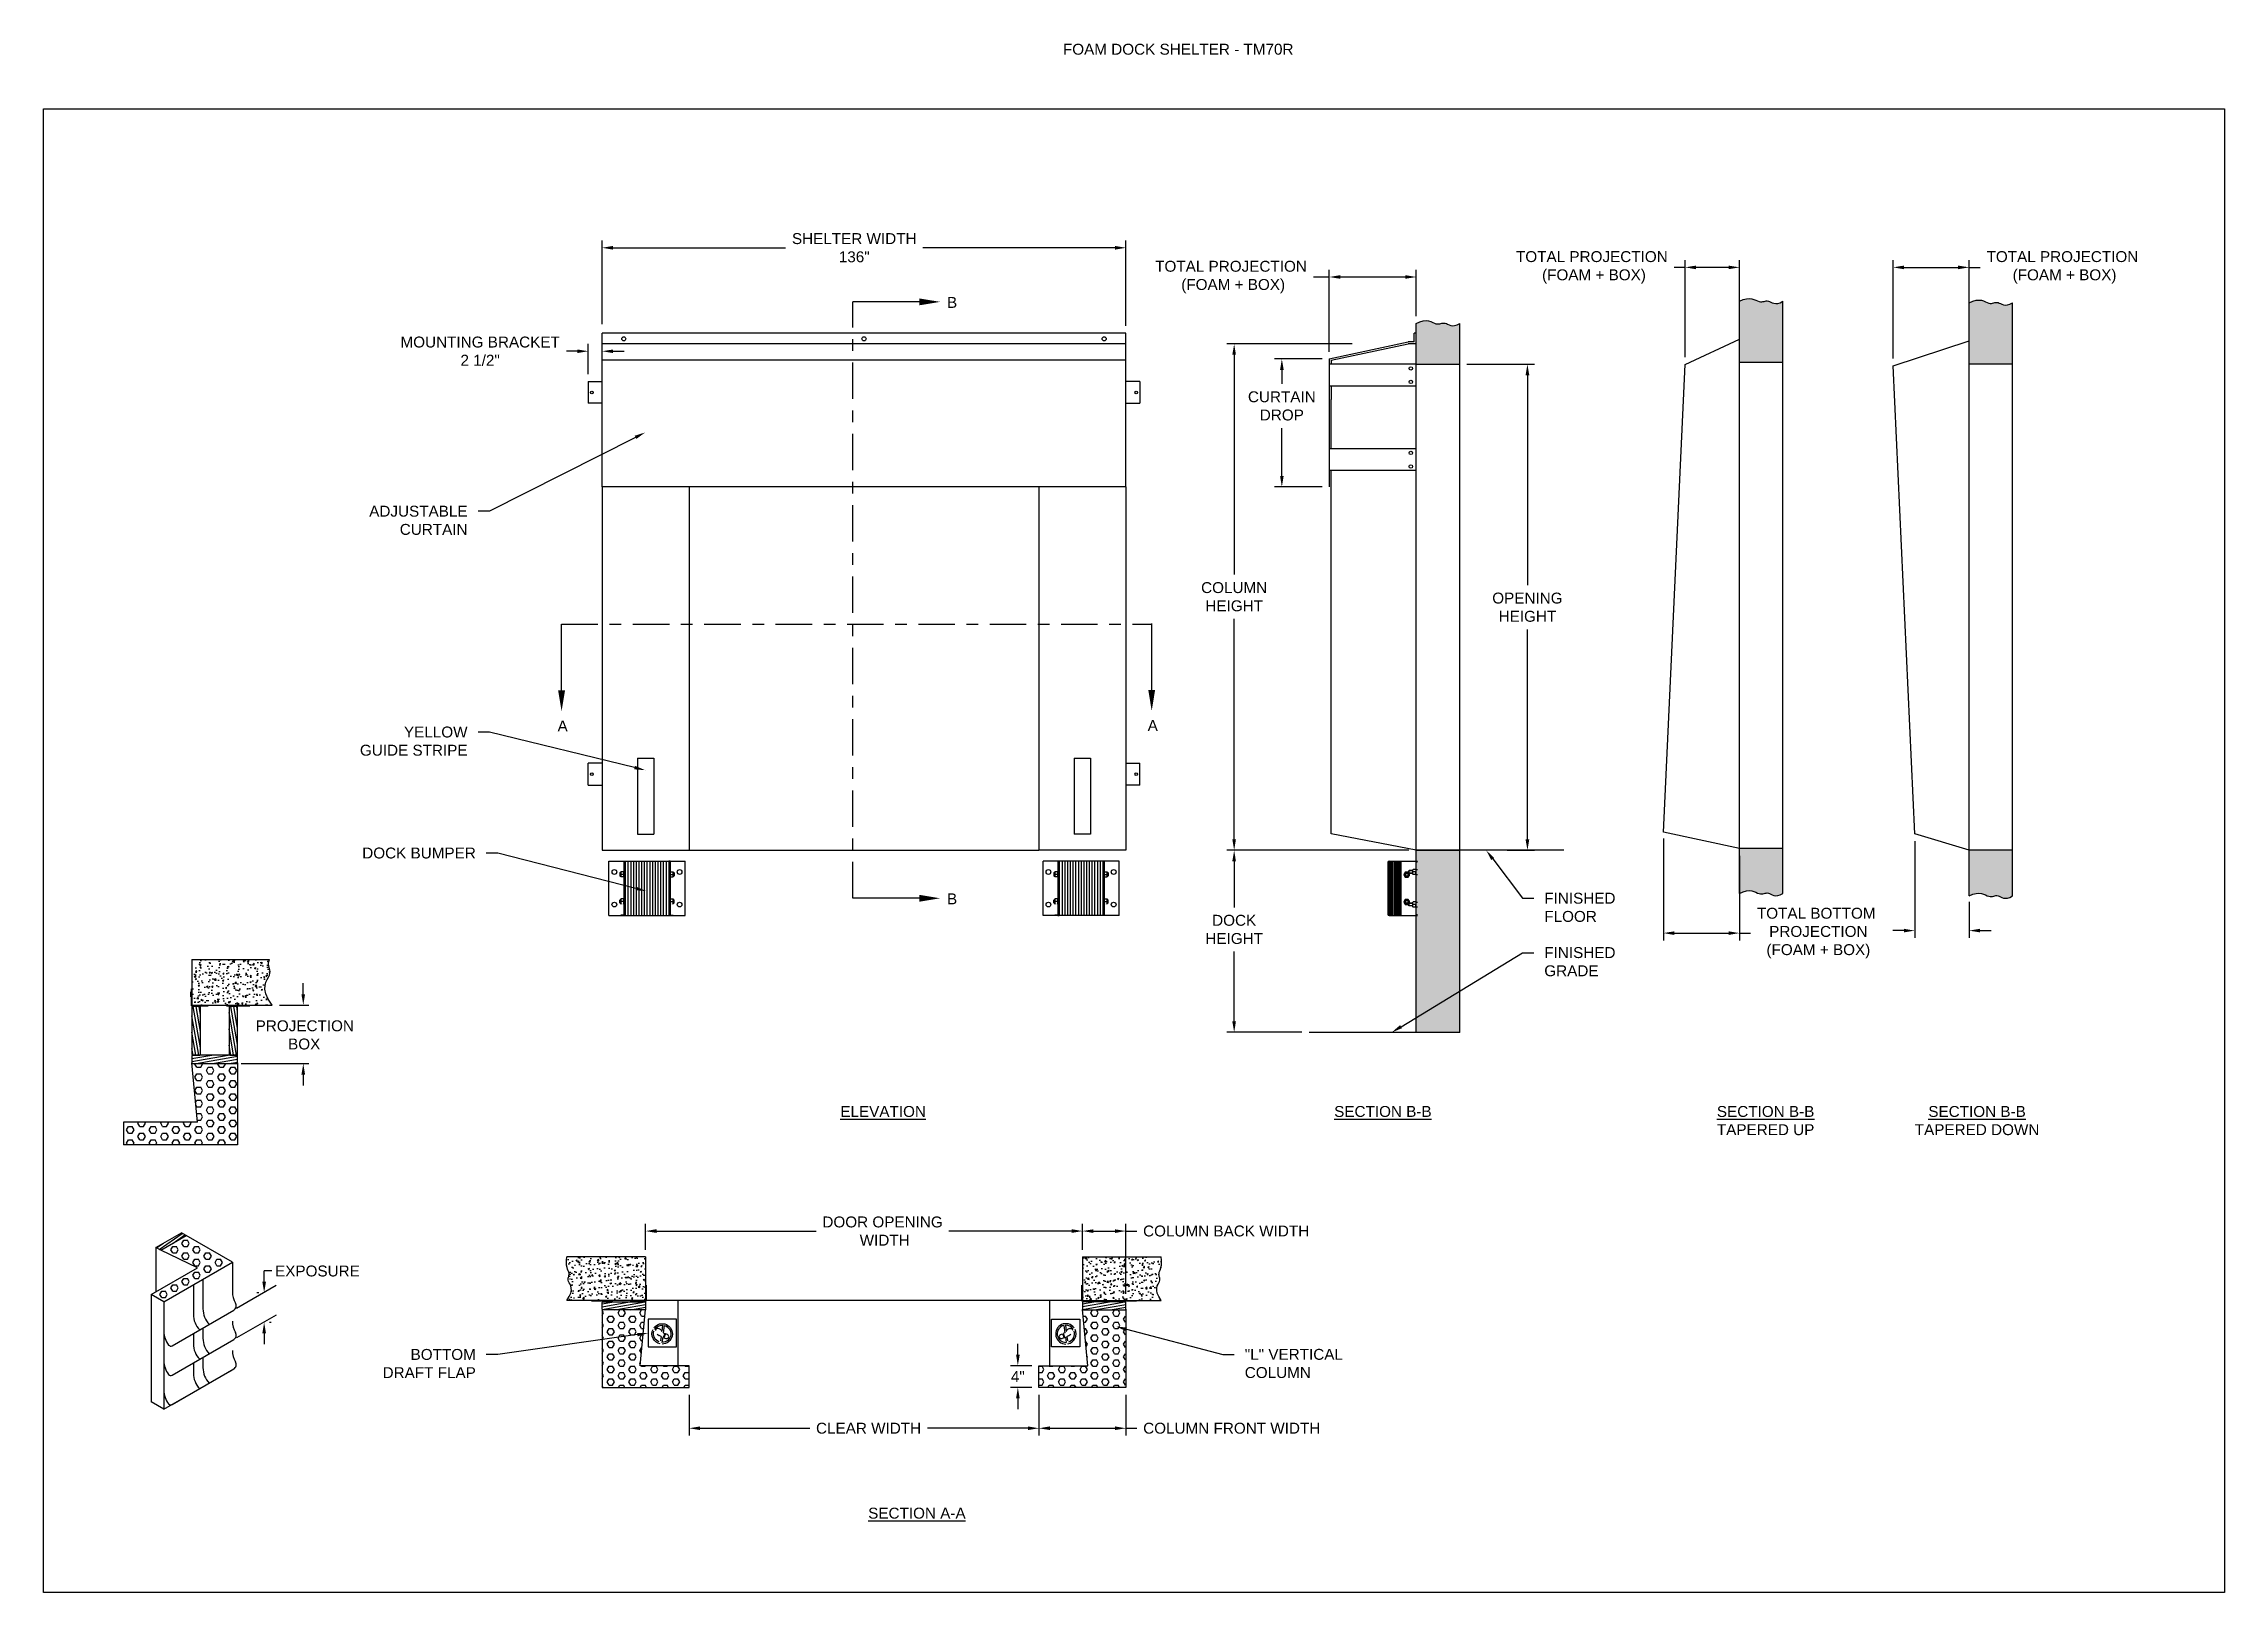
# Model space of a CAD drawing. Header units: inches. Extents: x 197 to 1664, y 242 to 322.
# Drawn here: x 1644.88 to 1663.59, y 308.28 to 321.57 of the extents above; entities outside this region: 1.
import ezdxf
from ezdxf import colors
from ezdxf.entities.mleader import LeaderData, LeaderLine
from ezdxf.enums import TextEntityAlignment as Align
from ezdxf.math import Vec2, Vec3

# ---------------------------------------------------------------- set-up
doc = ezdxf.new("R2010")
doc.units = ezdxf.units.IN
doc.header["$LTSCALE"] = 0.25
doc.header["$MEASUREMENT"] = 0
doc.linetypes.add('CENTER', pattern=[2, 1.25, -0.25, 0.25, -0.25])
for name, color, linetype in [('ANNOTATIONS', 1, 'Continuous'), ('DETAILS', 4, 'Continuous'), ('SECTION CUTS', 6, 'CENTER'), ('TM70R', 7, 'Continuous')]:
    doc.layers.add(name, color=color, linetype=linetype)
doc.styles.add('ARIAL', font='arial.ttf', dxfattribs={"height": 0.09375})
doc.styles.get("Standard").update_dxf_attribs({"font": 'romans.shx'})
doc.dimstyles.new('STANDARD$0', dxfattribs={"dimtxt": 0.09375, "dimasz": 0.0625, "dimexe": 0.0625, "dimexo": 0.0625, "dimgap": 0.0625, "dimtad": 0, "dimtih": 1, "dimtoh": 1, "dimdec": 4, "dimzin": 1, "dimdsep": 46, "dimlunit": 4, "dimtxsty": 'ARIAL', "dimcen": 0.089844, "dimadec": 0, "dimazin": 0, "dimtfac": 1, "dimtdec": 4, "dimtofl": 0, "dimtmove": 0, "dimatfit": 3, "dimfxl": 1, "dimfrac": 2, "dimtolj": 1, "dimtzin": 0, "dimarcsym": 0})

msp = doc.modelspace()

# ---------------------------------------------------------------- texts
at = {"insert": (197.35497, 241.56886), "char_height": 0.125, "width": 0.2594861, "attachment_point": 1}
msp.add_mtext('\\A1;', dxfattribs=at)
at = {"layer": 'ANNOTATIONS', "linetype": 'Continuous', "style": 'ARIAL'}
msp.add_text('EXPOSURE', height=0.09375, dxfattribs=at).set_placement((1646.86241, 311.03419), align=Align.MIDDLE_LEFT)
at = {"layer": 'ANNOTATIONS', "insert": (1653.62503, 321.56931), "char_height": 0.09375, "width": 6.6097632, "attachment_point": 1, "line_spacing_factor": 0.86134, "style": 'ARIAL'}
msp.add_mtext('FOAM DOCK SHELTER - TM70R', dxfattribs=at)
at = {"layer": 'ANNOTATIONS', "linetype": 'Continuous', "insert": (1646.69016, 313.18598), "char_height": 0.09375, "width": 0.834706, "attachment_point": 1, "style": 'ARIAL'}
msp.add_mtext('\\pi0.00574;PROJECTION \\P\\pi0.28427;BOX', dxfattribs=at)
at = {"layer": 'ANNOTATIONS', "char_height": 0.09375, "width": 2.8261509, "attachment_point": 2, "style": 'ARIAL'}
for s, insert in [('{\\LELEVATION}', (1652.08185, 312.45055)), ('{\\LSECTION B-B}', (1656.37166, 312.45055)), ('{\\LSECTION B-B\\P}TAPERED UP', (1659.65649, 312.45055)), ('{\\LSECTION B-B\\P}TAPERED DOWN', (1661.47132, 312.45055)), ('{\\LSECTION A-A}', (1652.37177, 309.00224))]:
    msp.add_mtext(s, dxfattribs=dict(at, insert=insert))
at = {"layer": 'SECTION CUTS', "style": 'ARIAL'}
for s, p in [('B', (1652.63004, 319.30194)), ('A', (1649.28738, 315.66588)), ('A', (1654.35256, 315.67015)), ('B', (1652.63004, 314.1821))]:
    msp.add_text(s, height=0.09375, dxfattribs=at).set_placement(p)

# ---------------------------------------------------------------- blocks, each defined once
blk = doc.blocks.new('*D1')
at = {"layer": 'ANNOTATIONS', "color": 0, "lineweight": -2, "transparency": 16777216}
for p, q in [((1660.937, 314.725), (1660.937, 313.894)), ((1661.403, 314.204), (1661.403, 313.894)), ((1660.843, 313.956), (1660.749, 313.956)), ((1661.497, 313.956), (1661.591, 313.956))]:
    blk.add_line(p, q, dxfattribs=at)
at = {"layer": 'ANNOTATIONS', "color": 0, "transparency": 16777216}
for points in [[(1660.843, 313.972), (1660.843, 313.941), (1660.937, 313.956)], [(1661.497, 313.972), (1661.497, 313.941), (1661.403, 313.956)]]:
    blk.add_solid(points, dxfattribs=at)
at = {"layer": 'defpoints', "color": 0, "transparency": 16777216}
for p in [(1660.937, 314.787), (1661.403, 314.266), (1661.403, 313.956)]:
    blk.add_point(p, dxfattribs=at)
at = {"layer": 'ANNOTATIONS', "color": 0, "transparency": 16777216, "insert": (1661.387, 313.956), "char_height": 0.0938, "attachment_point": 5, "style": 'ARIAL'}
blk.add_mtext('\\A1;\\P\\P     ', dxfattribs=at)
blk = doc.blocks.new('*D2')
at = {"layer": 'ANNOTATIONS', "color": 0, "lineweight": -2, "transparency": 16777216}
for p, q in [((1649.551, 318.732), (1649.551, 318.992)), ((1649.67, 318.732), (1649.67, 318.992)), ((1649.457, 318.93), (1649.363, 318.93)), ((1649.764, 318.93), (1649.858, 318.93))]:
    blk.add_line(p, q, dxfattribs=at)
at = {"layer": 'ANNOTATIONS', "color": 0, "transparency": 16777216}
for points in [[(1649.457, 318.945), (1649.457, 318.914), (1649.551, 318.93)], [(1649.764, 318.945), (1649.764, 318.914), (1649.67, 318.93)]]:
    blk.add_solid(points, dxfattribs=at)
at = {"layer": 'defpoints', "color": 0, "transparency": 16777216}
for p in [(1649.67, 318.93), (1649.551, 318.669), (1649.67, 318.669)]:
    blk.add_point(p, dxfattribs=at)
at = {"layer": 'ANNOTATIONS', "color": 0, "transparency": 16777216, "insert": (1648.623, 318.93), "char_height": 0.09375, "attachment_point": 5, "style": 'ARIAL'}
blk.add_mtext('\\A1;MOUNTING BRACKET \\P2 1/2"', dxfattribs=at)
blk = doc.blocks.new('*D4')
at = {"layer": 'ANNOTATIONS', "color": 0, "lineweight": -2, "transparency": 16777216}
for p, q in [((1650.043, 311.217), (1650.043, 311.44)), ((1650.137, 311.377), (1651.507, 311.377)), ((1653.699, 311.377), (1652.647, 311.377)), ((1653.792, 311.217), (1653.792, 311.44))]:
    blk.add_line(p, q, dxfattribs=at)
at = {"layer": 'ANNOTATIONS', "color": 0, "transparency": 16777216}
for points in [[(1650.137, 311.393), (1650.137, 311.361), (1650.043, 311.377)], [(1653.699, 311.393), (1653.699, 311.361), (1653.792, 311.377)]]:
    blk.add_solid(points, dxfattribs=at)
at = {"layer": 'defpoints', "color": 0, "transparency": 16777216}
for p in [(1653.792, 311.377), (1650.043, 311.154), (1653.792, 311.154)]:
    blk.add_point(p, dxfattribs=at)
at = {"layer": 'ANNOTATIONS', "color": 0, "transparency": 16777216, "insert": (1652.077, 311.377), "char_height": 0.09375, "attachment_point": 5, "style": 'ARIAL'}
blk.add_mtext('\\A1;DOOR OPENING\\P WIDTH', dxfattribs=at)
blk = doc.blocks.new('*D3')
at = {"layer": 'ANNOTATIONS', "color": 0, "lineweight": -2, "transparency": 16777216}
for p, q in [((1650.417, 309.972), (1650.417, 309.622)), ((1653.419, 309.972), (1653.419, 309.622)), ((1650.51, 309.684), (1651.452, 309.684)), ((1653.325, 309.684), (1652.462, 309.684))]:
    blk.add_line(p, q, dxfattribs=at)
at = {"layer": 'ANNOTATIONS', "color": 0, "transparency": 16777216}
for points in [[(1650.51, 309.7), (1650.51, 309.669), (1650.417, 309.684)], [(1653.325, 309.7), (1653.325, 309.669), (1653.419, 309.684)]]:
    blk.add_solid(points, dxfattribs=at)
at = {"layer": 'defpoints', "color": 0, "transparency": 16777216}
for p in [(1650.417, 310.035), (1653.419, 310.035), (1653.419, 309.684)]:
    blk.add_point(p, dxfattribs=at)
at = {"layer": 'ANNOTATIONS', "color": 0, "transparency": 16777216, "insert": (1651.957, 309.684), "char_height": 0.09375, "attachment_point": 5, "style": 'ARIAL'}
blk.add_mtext('\\A1;CLEAR WIDTH', dxfattribs=at)
blk = doc.blocks.new('*D5')
at = {"layer": 'ANNOTATIONS', "color": 0, "lineweight": -2, "transparency": 16777216}
for p, q in [((1653.419, 309.972), (1653.419, 309.622)), ((1654.166, 309.972), (1654.166, 309.622)), ((1653.513, 309.684), (1654.072, 309.684)), ((1654.166, 309.684), (1654.259, 309.684))]:
    blk.add_line(p, q, dxfattribs=at)
at = {"layer": 'ANNOTATIONS', "color": 0, "transparency": 16777216}
for points in [[(1653.513, 309.7), (1653.513, 309.669), (1653.419, 309.684)], [(1654.072, 309.7), (1654.072, 309.669), (1654.166, 309.684)]]:
    blk.add_solid(points, dxfattribs=at)
at = {"layer": 'defpoints', "color": 0, "transparency": 16777216}
for p in [(1653.419, 310.035), (1654.166, 310.035), (1654.166, 309.684)]:
    blk.add_point(p, dxfattribs=at)
at = {"layer": 'ANNOTATIONS', "color": 0, "transparency": 16777216, "insert": (1655.074, 309.684), "char_height": 0.09375, "attachment_point": 5, "style": 'ARIAL'}
blk.add_mtext('\\A1;COLUMN FRONT WIDTH', dxfattribs=at)
blk = doc.blocks.new('*D6')
at = {"layer": 'ANNOTATIONS', "color": 0, "lineweight": -2, "transparency": 16777216}
for p, q in [((1653.792, 311.217), (1653.792, 311.439)), ((1653.886, 311.377), (1654.072, 311.377)), ((1654.166, 310.838), (1654.166, 311.439)), ((1654.166, 311.377), (1654.259, 311.377))]:
    blk.add_line(p, q, dxfattribs=at)
at = {"layer": 'ANNOTATIONS', "color": 0, "transparency": 16777216}
for points in [[(1653.886, 311.392), (1653.886, 311.361), (1653.792, 311.377)], [(1654.072, 311.392), (1654.072, 311.361), (1654.166, 311.377)]]:
    blk.add_solid(points, dxfattribs=at)
at = {"layer": 'defpoints', "color": 0, "transparency": 16777216}
for p in [(1654.166, 311.377), (1653.792, 311.154), (1654.166, 310.775)]:
    blk.add_point(p, dxfattribs=at)
at = {"layer": 'ANNOTATIONS', "color": 0, "transparency": 16777216, "insert": (1655.026, 311.377), "char_height": 0.09375, "attachment_point": 5, "style": 'ARIAL'}
blk.add_mtext('\\A1;COLUMN BACK WIDTH', dxfattribs=at)
blk = doc.blocks.new('*D7')
at = {"layer": 'ANNOTATIONS', "color": 0, "lineweight": -2, "transparency": 16777216}
for p, q in [((1657.093, 318.818), (1657.674, 318.818)), ((1657.612, 318.724), (1657.612, 316.922)), ((1657.612, 314.74), (1657.612, 316.542)), ((1657.437, 314.646), (1657.674, 314.646))]:
    blk.add_line(p, q, dxfattribs=at)
at = {"layer": 'ANNOTATIONS', "color": 0, "transparency": 16777216}
for points in [[(1657.596, 318.724), (1657.628, 318.724), (1657.612, 318.818)], [(1657.596, 314.74), (1657.628, 314.74), (1657.612, 314.646)]]:
    blk.add_solid(points, dxfattribs=at)
at = {"layer": 'defpoints', "color": 0, "transparency": 16777216}
for p in [(1657.031, 318.818), (1657.612, 318.818), (1657.375, 314.646)]:
    blk.add_point(p, dxfattribs=at)
at = {"layer": 'ANNOTATIONS', "color": 0, "transparency": 16777216, "insert": (1657.612, 316.732), "char_height": 0.09375, "attachment_point": 5, "style": 'ARIAL'}
blk.add_mtext('\\A1;OPENING \\PHEIGHT', dxfattribs=at)
blk = doc.blocks.new('*D8')
at = {"layer": 'ANNOTATIONS', "color": 0, "lineweight": -2, "transparency": 16777216}
for p, q in [((1656.109, 318.993), (1655.032, 318.993)), ((1655.095, 318.899), (1655.095, 317.012)), ((1655.095, 314.74), (1655.095, 316.632)), ((1656.595, 314.646), (1655.032, 314.646))]:
    blk.add_line(p, q, dxfattribs=at)
at = {"layer": 'ANNOTATIONS', "color": 0, "transparency": 16777216}
for points in [[(1655.079, 318.899), (1655.11, 318.899), (1655.095, 318.993)], [(1655.079, 314.74), (1655.11, 314.74), (1655.095, 314.646)]]:
    blk.add_solid(points, dxfattribs=at)
at = {"layer": 'defpoints', "color": 0, "transparency": 16777216}
for p in [(1655.095, 318.993), (1656.172, 318.993), (1656.658, 314.646)]:
    blk.add_point(p, dxfattribs=at)
at = {"layer": 'ANNOTATIONS', "color": 0, "transparency": 16777216, "insert": (1655.095, 316.822), "char_height": 0.09375, "attachment_point": 5, "style": 'ARIAL'}
blk.add_mtext('\\A1;COLUMN \\PHEIGHT', dxfattribs=at)
blk = doc.blocks.new('*D9')
at = {"layer": 'ANNOTATIONS', "color": 0, "lineweight": -2, "transparency": 16777216}
for p, q in [((1656.595, 314.646), (1655.032, 314.646)), ((1655.095, 314.552), (1655.095, 314.156)), ((1655.095, 313.176), (1655.095, 313.776)), ((1655.676, 313.083), (1655.032, 313.083))]:
    blk.add_line(p, q, dxfattribs=at)
at = {"layer": 'ANNOTATIONS', "color": 0, "transparency": 16777216}
for points in [[(1655.079, 314.552), (1655.11, 314.552), (1655.095, 314.646)], [(1655.079, 313.176), (1655.11, 313.176), (1655.095, 313.083)]]:
    blk.add_solid(points, dxfattribs=at)
at = {"layer": 'defpoints', "color": 0, "transparency": 16777216}
for p in [(1655.095, 314.646), (1656.658, 314.646), (1655.738, 313.083)]:
    blk.add_point(p, dxfattribs=at)
at = {"layer": 'ANNOTATIONS', "color": 0, "transparency": 16777216, "insert": (1655.095, 313.966), "char_height": 0.0938, "attachment_point": 5, "style": 'ARIAL'}
blk.add_mtext('\\A1;DOCK\\PHEIGHT', dxfattribs=at)
blk = doc.blocks.new('*D10')
at = {"layer": 'ANNOTATIONS', "color": 0, "lineweight": -2, "transparency": 16777216}
for p, q in [((1655.911, 319.567), (1655.775, 319.567)), ((1655.911, 318.926), (1655.911, 319.63)), ((1656.564, 319.567), (1656.005, 319.567)), ((1656.658, 319.231), (1656.658, 319.63))]:
    blk.add_line(p, q, dxfattribs=at)
at = {"layer": 'ANNOTATIONS', "color": 0, "transparency": 16777216}
for points in [[(1656.005, 319.583), (1656.005, 319.552), (1655.911, 319.567)], [(1656.564, 319.583), (1656.564, 319.552), (1656.658, 319.567)]]:
    blk.add_solid(points, dxfattribs=at)
at = {"layer": 'defpoints', "color": 0, "transparency": 16777216}
for p in [(1656.658, 319.567), (1656.658, 319.169), (1655.911, 318.864)]:
    blk.add_point(p, dxfattribs=at)
at = {"layer": 'ANNOTATIONS', "color": 0, "transparency": 16777216, "insert": (1655.068, 319.567), "char_height": 0.09375, "attachment_point": 5, "style": 'ARIAL'}
blk.add_mtext('\\A1;TOTAL PROJECTION\\P (FOAM + BOX)', dxfattribs=at)
blk = doc.blocks.new('*D11')
at = {"layer": 'ANNOTATIONS', "color": 0, "lineweight": -2, "transparency": 16777216}
for p, q in [((1658.965, 318.88), (1658.965, 319.712)), ((1659.432, 319.095), (1659.432, 319.712)), ((1658.965, 319.65), (1658.872, 319.65)), ((1659.338, 319.65), (1659.059, 319.65))]:
    blk.add_line(p, q, dxfattribs=at)
at = {"layer": 'ANNOTATIONS', "color": 0, "transparency": 16777216}
for points in [[(1659.059, 319.665), (1659.059, 319.634), (1658.965, 319.65)], [(1659.338, 319.665), (1659.338, 319.634), (1659.432, 319.65)]]:
    blk.add_solid(points, dxfattribs=at)
at = {"layer": 'defpoints', "color": 0, "transparency": 16777216}
for p in [(1659.432, 319.65), (1659.432, 319.033), (1658.965, 318.817)]:
    blk.add_point(p, dxfattribs=at)
at = {"layer": 'ANNOTATIONS', "color": 0, "transparency": 16777216, "insert": (1658.165, 319.65), "char_height": 0.09375, "attachment_point": 5, "style": 'ARIAL'}
blk.add_mtext('\\A1;TOTAL PROJECTION\\P (FOAM + BOX)', dxfattribs=at)
blk = doc.blocks.new('*D12')
at = {"layer": 'ANNOTATIONS', "color": 0, "lineweight": -2, "transparency": 16777216}
for p, q in [((1660.75, 318.867), (1660.75, 319.712)), ((1661.403, 319.082), (1661.403, 319.712)), ((1660.844, 319.65), (1661.309, 319.65)), ((1661.403, 319.65), (1661.497, 319.65))]:
    blk.add_line(p, q, dxfattribs=at)
at = {"layer": 'ANNOTATIONS', "color": 0, "transparency": 16777216}
for points in [[(1660.844, 319.665), (1660.844, 319.634), (1660.75, 319.65)], [(1661.309, 319.665), (1661.309, 319.634), (1661.403, 319.65)]]:
    blk.add_solid(points, dxfattribs=at)
at = {"layer": 'defpoints', "color": 0, "transparency": 16777216}
for p in [(1661.403, 319.65), (1661.403, 319.02), (1660.75, 318.804)]:
    blk.add_point(p, dxfattribs=at)
at = {"layer": 'ANNOTATIONS', "color": 0, "transparency": 16777216, "insert": (1662.204, 319.65), "char_height": 0.09375, "attachment_point": 5, "style": 'ARIAL'}
blk.add_mtext('\\A1;TOTAL PROJECTION\\P (FOAM + BOX)', dxfattribs=at)
blk = doc.blocks.new('*D13')
at = {"layer": 'ANNOTATIONS', "color": 0, "lineweight": -2, "transparency": 16777216}
for p, q in [((1658.779, 314.746), (1658.779, 313.872)), ((1659.432, 314.598), (1659.432, 313.872)), ((1658.873, 313.935), (1659.338, 313.935)), ((1659.432, 313.935), (1659.526, 313.935))]:
    blk.add_line(p, q, dxfattribs=at)
at = {"layer": 'ANNOTATIONS', "color": 0, "transparency": 16777216}
for points in [[(1658.873, 313.95), (1658.873, 313.919), (1658.779, 313.935)], [(1659.338, 313.95), (1659.338, 313.919), (1659.432, 313.935)]]:
    blk.add_solid(points, dxfattribs=at)
at = {"layer": 'defpoints', "color": 0, "transparency": 16777216}
for p in [(1658.779, 314.809), (1659.432, 314.66), (1659.432, 313.935)]:
    blk.add_point(p, dxfattribs=at)
at = {"layer": 'ANNOTATIONS', "color": 0, "transparency": 16777216, "insert": (1660.091, 313.935), "char_height": 0.09375, "attachment_point": 5, "style": 'ARIAL'}
blk.add_mtext('\\A1;TOTAL BOTTOM\\P PROJECTION\\P (FOAM + BOX)', dxfattribs=at)
blk = doc.blocks.new('*D14')
at = {"layer": 'ANNOTATIONS', "color": 0, "lineweight": -2, "transparency": 16777216}
for p, q in [((1655.849, 318.864), (1655.442, 318.864)), ((1655.504, 318.77), (1655.504, 318.65)), ((1655.504, 317.859), (1655.504, 318.27)), ((1655.849, 317.765), (1655.442, 317.765))]:
    blk.add_line(p, q, dxfattribs=at)
at = {"layer": 'ANNOTATIONS', "color": 0, "transparency": 16777216}
for points in [[(1655.489, 318.77), (1655.52, 318.77), (1655.504, 318.864)], [(1655.489, 317.859), (1655.52, 317.859), (1655.504, 317.765)]]:
    blk.add_solid(points, dxfattribs=at)
at = {"layer": 'defpoints', "color": 0, "transparency": 16777216}
for p in [(1655.504, 318.864), (1655.911, 318.864), (1655.911, 317.765)]:
    blk.add_point(p, dxfattribs=at)
at = {"layer": 'ANNOTATIONS', "color": 0, "transparency": 16777216, "insert": (1655.504, 318.46), "char_height": 0.09375, "attachment_point": 5, "style": 'ARIAL'}
blk.add_mtext('\\A1;CURTAIN\\PDROP', dxfattribs=at)
blk = doc.blocks.new('*D15')
at = {"layer": 'ANNOTATIONS', "color": 0, "lineweight": -2, "transparency": 16777216}
for p, q in [((1649.67, 319.161), (1649.67, 319.881)), ((1649.764, 319.818), (1651.245, 319.818)), ((1654.072, 319.818), (1652.424, 319.818)), ((1654.166, 319.149), (1654.166, 319.881))]:
    blk.add_line(p, q, dxfattribs=at)
at = {"layer": 'ANNOTATIONS', "color": 0, "transparency": 16777216}
for points in [[(1649.764, 319.834), (1649.764, 319.802), (1649.67, 319.818)], [(1654.072, 319.834), (1654.072, 319.802), (1654.166, 319.818)]]:
    blk.add_solid(points, dxfattribs=at)
at = {"layer": 'defpoints', "color": 0, "transparency": 16777216}
for p in [(1654.166, 319.818), (1649.67, 319.098), (1654.166, 319.087)]:
    blk.add_point(p, dxfattribs=at)
at = {"layer": 'ANNOTATIONS', "color": 0, "transparency": 16777216, "insert": (1651.834, 319.818), "char_height": 0.09375, "attachment_point": 5, "style": 'ARIAL'}
blk.add_mtext('\\A1;SHELTER WIDTH\\P136"', dxfattribs=at)
blk = doc.blocks.new('*D16')
at = {"layer": 'ANNOTATIONS', "color": 0, "lineweight": -2, "transparency": 16777216}
for p, q in [((1653.238, 310.315), (1653.238, 310.409)), ((1653.357, 310.221), (1653.176, 310.221)), ((1653.357, 310.035), (1653.176, 310.035)), ((1653.238, 309.941), (1653.238, 309.847))]:
    blk.add_line(p, q, dxfattribs=at)
at = {"layer": 'ANNOTATIONS', "color": 0, "transparency": 16777216}
for points in [[(1653.223, 310.315), (1653.254, 310.315), (1653.238, 310.221)], [(1653.223, 309.941), (1653.254, 309.941), (1653.238, 310.035)]]:
    blk.add_solid(points, dxfattribs=at)
at = {"layer": 'defpoints', "color": 0, "transparency": 16777216}
for p in [(1653.238, 310.221), (1653.419, 310.221), (1653.419, 310.035)]:
    blk.add_point(p, dxfattribs=at)
at = {"layer": 'ANNOTATIONS', "color": 0, "transparency": 16777216, "insert": (1653.238, 310.128), "char_height": 0.0938, "attachment_point": 5, "style": 'ARIAL'}
blk.add_mtext('\\A1;4"', dxfattribs=at)
blk = doc.blocks.new('*D17')
at = {"layer": 'ANNOTATIONS', "color": 0, "linetype": 'Continuous', "lineweight": -2, "transparency": 16777216}
for p, q in [((1646.769, 310.943), (1646.769, 311.037)), ((1646.707, 310.85), (1646.722, 310.85)), ((1646.829, 310.592), (1646.816, 310.592)), ((1646.769, 310.498), (1646.769, 310.405))]:
    blk.add_line(p, q, dxfattribs=at)
at = {"layer": 'ANNOTATIONS', "color": 0, "linetype": 'Continuous', "transparency": 16777216}
for points in [[(1646.753, 310.943), (1646.785, 310.943), (1646.769, 310.85)], [(1646.753, 310.498), (1646.785, 310.498), (1646.769, 310.592)]]:
    blk.add_solid(points, dxfattribs=at)
at = {"layer": 'defpoints', "color": 0, "linetype": 'Continuous', "transparency": 16777216}
for p in [(1646.769, 310.85), (1646.766, 310.592), (1646.769, 310.592)]:
    blk.add_point(p, dxfattribs=at)
blk = doc.blocks.new('*D18')
at = {"layer": 'ANNOTATIONS', "color": 0, "linetype": 'Continuous', "lineweight": -2, "transparency": 16777216}
for p, q in [((1647.105, 313.41), (1647.105, 313.504)), ((1646.9, 313.317), (1647.152, 313.317)), ((1646.573, 312.815), (1647.152, 312.815)), ((1647.105, 312.721), (1647.105, 312.627))]:
    blk.add_line(p, q, dxfattribs=at)
at = {"layer": 'ANNOTATIONS', "color": 0, "linetype": 'Continuous', "transparency": 16777216}
for points in [[(1647.089, 313.41), (1647.12, 313.41), (1647.105, 313.317)], [(1647.089, 312.721), (1647.12, 312.721), (1647.105, 312.815)]]:
    blk.add_solid(points, dxfattribs=at)
at = {"layer": 'defpoints', "color": 0, "linetype": 'Continuous', "transparency": 16777216}
for p in [(1646.837, 313.317), (1646.511, 312.815), (1647.105, 312.815)]:
    blk.add_point(p, dxfattribs=at)
at = {"layer": 'ANNOTATIONS', "color": 0, "linetype": 'Continuous', "transparency": 16777216, "insert": (1647.105, 313.164), "char_height": 0.0938, "attachment_point": 5, "rotation": 90, "style": 'ARIAL'}
blk.add_mtext('\\A1;  ', dxfattribs=at)

# ---------------------------------------------------------------- dimensions: what is measured, and where the dimension line sits
at = {"layer": 'ANNOTATIONS'}
for base, p1, p2, text, picture, middle in [((1654.16553, 319.81802), (1649.67007, 319.09846), (1654.16553, 319.0868), 'SHELTER WIDTH\\P136"', '*D15', (1651.83441, 319.81802)), ((1656.65776, 319.56733), (1655.91131, 318.86354), (1656.65776, 319.16875), 'TOTAL PROJECTION\\P (FOAM + BOX)', '*D10', (1655.06793, 319.56733)), ((1659.43189, 319.64955), (1658.96536, 318.81736), (1659.43189, 319.03268), 'TOTAL PROJECTION\\P (FOAM + BOX)', '*D11', (1658.16475, 319.64955)), ((1661.40323, 319.64955), (1660.75009, 318.80428), (1661.40323, 319.0196), 'TOTAL PROJECTION\\P (FOAM + BOX)', '*D12', (1662.20383, 319.64955)), ((1649.67007, 318.92975), (1649.55064, 318.66936), (1649.67007, 318.66936), 'MOUNTING BRACKET \\P2 1/2"', '*D2', (1648.62284, 318.92975)), ((1659.43189, 313.93479), (1658.77915, 314.80895), (1659.43189, 314.66034), 'TOTAL BOTTOM\\P PROJECTION\\P (FOAM + BOX)', '*D13', (1660.09097, 313.93479)), ((1661.40323, 313.95639), (1660.9367, 314.78723), (1661.40323, 314.26645), '\\P\\P     ', '*D1', (1661.38666, 313.95639)), ((1653.79231, 311.37704), (1650.04329, 311.15439), (1653.79231, 311.15439), 'DOOR OPENING\\P WIDTH', '*D4', (1652.07722, 311.37704)), ((1654.16553, 311.37656), (1653.79231, 311.15439), (1654.16553, 310.77534), 'COLUMN BACK WIDTH', '*D6', (1655.02631, 311.37656)), ((1653.41908, 309.68441), (1650.41652, 310.03472), (1653.41908, 310.03472), 'CLEAR WIDTH', '*D3', (1651.95685, 309.68441)), ((1654.16553, 309.68441), (1653.41908, 310.03472), (1654.16553, 310.03472), 'COLUMN FRONT WIDTH', '*D5', (1655.07351, 309.68441))]:
    dim = msp.add_linear_dim(base=base, p1=p1, p2=p2, text=text, dimstyle='STANDARD$0', override={"dimasz": 0.09375}, dxfattribs=at)
    dim.commit()
    dim.dimension.update_dxf_attribs({"geometry": picture, "text_midpoint": middle, "dimtype": 160})
for base, p1, p2, text, picture, middle in [((1655.0948, 318.99265), (1656.65776, 314.64584), (1656.17178, 318.99265), 'COLUMN \\PHEIGHT', '*D8', (1655.0948, 316.82191)), ((1655.50432, 318.86354), (1655.91131, 317.7653), (1655.91131, 318.86354), 'CURTAIN\\PDROP', '*D14', (1655.50432, 318.45988)), ((1655.0948, 314.64584), (1655.73848, 313.08261), (1656.65776, 314.64584), 'DOCK\\PHEIGHT', '*D9', (1655.0948, 313.96615)), ((1653.23817, 310.22133), (1653.41908, 310.03472), (1653.41908, 310.22133), '4"', '*D16', (1653.23817, 310.12803))]:
    dim = msp.add_linear_dim(base=base, p1=p1, p2=p2, angle=90, text=text, dimstyle='STANDARD$0', override={"dimasz": 0.09375}, dxfattribs=at)
    dim.commit()
    dim.dimension.update_dxf_attribs({"geometry": picture, "text_midpoint": middle, "dimtype": 160})
dim = msp.add_linear_dim(base=(1657.61196, 318.8177), p1=(1657.3748, 314.64584), p2=(1657.03098, 318.8177), angle=90, text='OPENING \\PHEIGHT', dimstyle='STANDARD$0', override={"dimasz": 0.09375}, dxfattribs=at)
dim.commit()
dim.dimension.update_dxf_attribs({"geometry": '*D7', "text_midpoint": (1657.61196, 316.73177)})
at = {"layer": 'ANNOTATIONS', "linetype": 'Continuous'}
for base, p1, p2, text, picture, middle in [((1647.10476, 312.81454), (1646.83747, 313.31665), (1646.51084, 312.81454), '  ', '*D18', (1647.10476, 313.16432)), ((1646.76912, 310.59212), (1646.76912, 310.84969), (1646.76607, 310.59212), ' ', '*D17', (1646.76912, 310.7209))]:
    dim = msp.add_linear_dim(base=base, p1=p1, p2=p2, angle=90, text=text, dimstyle='STANDARD$0', override={"dimtxt": 0.0625, "dimasz": 0.09375, "dimexe": 0.046875, "dimtih": 0, "dimtoh": 0, "dimatfit": 0, "dimfxl": 0.18}, dxfattribs=at)
    dim.commit()
    dim.dimension.update_dxf_attribs({"geometry": picture, "text_midpoint": middle, "dimtype": 160})

# ---------------------------------------------------------------- hatches: boundary and pattern name
at = {"layer": 'DETAILS'}
h = msp.add_hatch(dxfattribs=at)
h.set_pattern_fill('AR-CONC', color=256, scale=0.016312, style=0)
h.set_pattern_definition([(50, (1639.33352, 312.03032), (0.1170011, -0.0102363), [0.0122342, -0.1345758]), (355, (1639.33352, 312.03032), (-0.0226334, 0.1226992), [0.0097873, -0.1076607]), (100.4514, (1639.34327, 312.02947), (0.0943677, 0.1124629), [0.0103974, -0.1143719]), (46.1842, (1639.33352, 312.06294), (0.1740907, -0.0269998), [0.0183512, -0.2018637]), (96.6356, (1639.34803, 312.0607), (0.1524643, 0.1589003), [0.015596, -0.1715578]), (351.1842, (1639.33352, 312.06294), (0.152464, 0.1589004), [0.014681, -0.161491]), (21, (1639.349835, 312.05479), (0.0973688, -0.0656761), [0.0122342, -0.1345758]), (326, (1639.34984, 312.05479), (0.0396901, 0.118288), [0.0097873, -0.1076607]), (71.4514, (1639.35795, 312.04931), (0.137059, 0.0526119), [0.0103974, -0.1143719]), (37.5, (1639.333523, 312.03032), (0.00198354, 0.05430238), [0, -0.1063557, 0, -0.1092919, 0, -0.10806847]), (7.5, (1639.33352, 312.03032), (0.0429125, 0.0643373), [0, -0.0623127, 0, -0.10390885, 0, -0.04118836]), (327.5, (1639.297147, 312.03032), (0.0870783, -0.0036792), [0, -0.04078055, 0, -0.1272353, 0, -0.1688315]), (317.5, (1639.280834, 312.03032), (0.0951306, 0.01632935), [0, -0.0530147, 0, -0.0844973, 0, -0.1198948])])
h.paths.add_polyline_path([(1646.78376, 313.41364), (1646.77572, 313.45214), (1646.77657, 313.48497), (1646.78358, 313.51288), (1646.794, 313.53661), (1646.8051, 313.5569), (1646.81413, 313.57451), (1646.81898, 313.59014), (1646.82009, 313.60428), (1646.81852, 313.61739), (1646.81531, 313.62991), (1646.81153, 313.64231), (1646.80825, 313.65504), (1646.80651, 313.66855), (1646.80738, 313.68329), (1646.81154, 313.69972), (1646.81464, 313.70853), (1646.14924, 313.70853), (1646.14924, 313.31665), (1646.83747, 313.31665), (1646.80343, 313.36873)])
h = msp.add_hatch(dxfattribs=at)
h.set_pattern_fill('ANSI31', color=256, scale=0.195943, angle=235, style=0)
h.set_pattern_definition([(280, (1639.333523, 312.103797), (0.02412072, 0.004253134), [])])
edge = h.paths.add_edge_path()
edge.add_arc((1646.535, 312.89414), 0.00612, 269.999884, 359.999884)
edge.add_line((1646.54112, 312.89414), (1646.54112, 313.29828))
edge.add_arc((1646.535, 313.29828), 0.00612, 359.999884, 449.999884)
edge.add_line((1646.535, 313.3044), (1646.47377, 313.3044))
edge.add_arc((1646.47377, 313.29828), 0.00612, 89.999884, 179.999884)
edge.add_line((1646.46764, 313.29828), (1646.46764, 312.89415))
edge.add_arc((1646.47377, 312.89415), 0.00612, 179.999884, 269.999884)
edge.add_line((1646.47377, 312.88802), (1646.535, 312.88802))
edge = h.paths.add_edge_path()
edge.add_arc((1646.21659, 312.89414), 0.00612, 269.999884, 359.999884)
edge.add_line((1646.22271, 312.89414), (1646.22271, 313.29828))
edge.add_arc((1646.21659, 313.29828), 0.00612, 359.999884, 449.999884)
edge.add_line((1646.21659, 313.3044), (1646.15536, 313.3044))
edge.add_arc((1646.15536, 313.29828), 0.00612, 89.999884, 179.999884)
edge.add_line((1646.14924, 313.29828), (1646.14924, 312.89414))
edge.add_arc((1646.15536, 312.89414), 0.00612, 179.999884, 269.999884)
edge.add_line((1646.15536, 312.88802), (1646.21659, 312.88802))
h = msp.add_hatch(dxfattribs=at)
h.set_pattern_fill('HEX', color=256, scale=0.261257, style=0)
h.set_pattern_definition([(0, (1639.333523, 312.103797), (0, 0.05656376), [0.0326571, -0.0653142]), (120, (1639.333523, 312.103797), (-0.04898565, -0.0282819), [0.0326571, -0.0653142]), (60, (1639.36618, 312.103797), (-0.04898565, 0.0282819), [0.0326571, -0.0653142])])
h.paths.add_polyline_path([(1646.19822, 312.31244), (1645.56141, 312.31244), (1645.56141, 312.1165), (1646.54112, 312.1165), (1646.54112, 312.81454), (1646.1498, 312.81454)])
h = msp.add_hatch(dxfattribs=at)
h.set_pattern_fill('ANSI31', color=256, scale=0.195943, angle=325, style=0)
h.set_pattern_definition([(10, (1639.333523, 312.103797), (-0.004253134, 0.02412072), [])])
h.paths.add_polyline_path([(1646.15536, 312.81454, -0.38236159), (1646.14927, 312.81999), (1646.14926, 312.82016, -0.02058309), (1646.14924, 312.82067), (1646.14924, 312.8819, -0.41421356), (1646.15536, 312.88802), (1646.535, 312.88802, -0.41421356), (1646.54112, 312.8819), (1646.54112, 312.82067, -0.41421356), (1646.535, 312.81454)])
h = msp.add_hatch(dxfattribs=at)
h.set_pattern_fill('HEX', color=256, scale=0.252529, style=0)
h.set_pattern_definition([(0, (1635.7568, 309.658207), (0, 0.05467406), [0.0315661, -0.06313217]), (120, (1635.7568, 309.658207), (-0.04734913, -0.02733703), [0.0315661, -0.06313217]), (60, (1635.788366, 309.658207), (-0.04734913, 0.02733703), [0.0315661, -0.06313217])])
h.paths.add_polyline_path([(1646.09987, 311.33789), (1645.88118, 311.21162), (1645.88118, 311.21162), (1646.19555, 311.06168), (1645.79916, 310.83283), (1645.90851, 310.7697), (1646.49626, 311.10903)])
h = msp.add_hatch(dxfattribs=at)
h.set_pattern_fill('ANSI31', color=256, scale=0.189397, angle=170, style=0)
h.set_pattern_definition([(215, (1635.7568, 309.658207), (0.01357917, -0.01939307), [])])
h.paths.add_polyline_path([(1646.09987, 311.33789), (1646.05887, 311.36156), (1645.84017, 311.2353), (1645.88118, 311.21162)])
at = {"layer": 'TM70R'}
h = msp.add_hatch(dxfattribs=at)
h.set_pattern_fill('AR-CONC', color=256, scale=0.015535, style=0)
h.set_pattern_definition([(50, (1638.48342, 307.50782), (0.1114296, -0.00974883), [0.0116516, -0.12816745]), (355, (1638.48342, 307.50782), (-0.02155564, 0.1168564), [0.00932127, -0.10253396]), (100.4514, (1638.4927, 307.507), (0.08987403, 0.10710753), [0.0099023, -0.1089256]), (46.1842, (1638.48342, 307.53889), (0.1658007, -0.0257141), [0.0174774, -0.1922512]), (96.6356, (1638.49723, 307.53674), (0.145204, 0.1513336), [0.0148535, -0.1633883]), (351.1842, (1638.48342, 307.53889), (0.1452039, 0.1513337), [0.0139819, -0.153801]), (21, (1638.49895, 307.53112), (0.0927322, -0.06254865), [0.0116516, -0.12816745]), (326, (1638.49895, 307.53112), (0.03780013, 0.1126553), [0.00932127, -0.10253396]), (71.4514, (1638.50668, 307.52591), (0.13053236, 0.05010656), [0.0099023, -0.1089256]), (37.5, (1638.483416, 307.507816), (0.00188909, 0.051716555), [0, -0.10129113, 0, -0.10408751, 0, -0.10292235]), (7.5, (1638.483416, 307.507816), (0.04086903, 0.06127363), [0, -0.05934542, 0, -0.09896081, 0, -0.03922701]), (327.5, (1638.448772, 307.507816), (0.08293171, -0.003504), [0, -0.03883862, 0, -0.1211765, 0, -0.1607919]), (317.5, (1638.43324, 307.507816), (0.0906006, 0.01555176), [0, -0.0504902, 0, -0.08047363, 0, -0.11418555])])
h.paths.add_polyline_path([(1659.43189, 319.35892), (1659.43189, 318.83221), (1659.80511, 318.83221), (1659.80511, 319.35892), (1659.78176, 319.34653), (1659.76126, 319.34027), (1659.74328, 319.33889), (1659.7275, 319.34112), (1659.7136, 319.34569), (1659.70126, 319.35133), (1659.69015, 319.35676), (1659.67994, 319.36073), (1659.67034, 319.3623), (1659.66111, 319.36184), (1659.65201, 319.36007), (1659.63502, 319.3557), (1659.61729, 319.35321), (1659.60069, 319.35656), (1659.58766, 319.36156), (1659.57306, 319.36809), (1659.55652, 319.37471), (1659.53766, 319.37999), (1659.51614, 319.38249), (1659.49158, 319.38077), (1659.46362, 319.37339)])
h.paths.add_polyline_path([(1659.80511, 314.66034), (1659.43189, 314.66034), (1659.43189, 314.27586), (1659.46362, 314.29033), (1659.49158, 314.29771), (1659.51614, 314.29943), (1659.53766, 314.29693), (1659.55652, 314.29165), (1659.57306, 314.28503), (1659.58766, 314.2785), (1659.60069, 314.2735), (1659.61248, 314.27112), (1659.62328, 314.27099), (1659.63332, 314.2724), (1659.64282, 314.27465), (1659.66442, 314.2802), (1659.67994, 314.27767), (1659.69015, 314.2737), (1659.70126, 314.26826), (1659.7136, 314.26263), (1659.7275, 314.25806), (1659.74328, 314.25583), (1659.76126, 314.25721), (1659.78176, 314.26346), (1659.80511, 314.27586)])
h = msp.add_hatch(dxfattribs=at)
h.set_pattern_fill('AR-CONC', color=256, scale=0.015535, style=0)
h.set_pattern_definition([(50, (1638.82538, 307.49474), (0.1114296, -0.00974883), [0.0116516, -0.12816745]), (355, (1638.82538, 307.49474), (-0.02155564, 0.1168564), [0.00932127, -0.10253396]), (100.4514, (1638.83466, 307.49393), (0.08987403, 0.10710753), [0.00990232, -0.10892558]), (46.1842, (1638.82538, 307.52581), (0.1658007, -0.0257141), [0.0174774, -0.1922512]), (96.6356, (1638.8392, 307.52367), (0.145204, 0.1513336), [0.0148535, -0.1633883]), (351.1842, (1638.82538, 307.52581), (0.1452039, 0.1513337), [0.0139819, -0.153801]), (21, (1638.84091, 307.51804), (0.0927322, -0.06254865), [0.0116516, -0.12816745]), (326, (1638.84091, 307.51804), (0.03780013, 0.1126553), [0.00932127, -0.10253396]), (71.4514, (1638.84864, 307.51283), (0.13053236, 0.05010656), [0.00990232, -0.10892558]), (37.5, (1638.825376, 307.49474), (0.00188909, 0.051716555), [0, -0.10129113, 0, -0.10408751, 0, -0.10292235]), (7.5, (1638.825376, 307.49474), (0.04086903, 0.06127363), [0, -0.05934542, 0, -0.09896081, 0, -0.03922701]), (327.5, (1638.79073, 307.49474), (0.08293171, -0.003504), [0, -0.03883862, 0, -0.1211765, 0, -0.1607919]), (317.5, (1638.775196, 307.49474), (0.0906006, 0.01555176), [0, -0.0504902, 0, -0.08047363, 0, -0.11418555])])
h.paths.add_polyline_path([(1661.40323, 319.34584), (1661.40323, 318.81914), (1661.77645, 318.81914), (1661.77645, 319.34584), (1661.7531, 319.33345), (1661.7326, 319.3272), (1661.71462, 319.32582), (1661.69884, 319.32805), (1661.68494, 319.33261), (1661.6726, 319.33825), (1661.66149, 319.34369), (1661.65129, 319.34766), (1661.64169, 319.34922), (1661.63245, 319.34876), (1661.62335, 319.347), (1661.60636, 319.34263), (1661.58863, 319.34013), (1661.57203, 319.34349), (1661.559, 319.34848), (1661.5444, 319.35501), (1661.52786, 319.36164), (1661.50901, 319.36692), (1661.48748, 319.36942), (1661.46292, 319.36769), (1661.43496, 319.36032)])
h.paths.add_polyline_path([(1661.77645, 314.64727), (1661.40323, 314.64727), (1661.40323, 314.25337), (1661.43496, 314.26784), (1661.46292, 314.27522), (1661.48748, 314.27694), (1661.50901, 314.27444), (1661.52786, 314.26916), (1661.5444, 314.26254), (1661.559, 314.25601), (1661.57203, 314.25101), (1661.58382, 314.24863), (1661.59462, 314.2485), (1661.60466, 314.24991), (1661.61416, 314.25216), (1661.63576, 314.25771), (1661.65129, 314.25518), (1661.66149, 314.25121), (1661.6726, 314.24577), (1661.68494, 314.24014), (1661.69884, 314.23557), (1661.71462, 314.23334), (1661.7326, 314.23472), (1661.7531, 314.24097), (1661.77645, 314.25337)])
h = msp.add_hatch(dxfattribs=at)
h.set_pattern_fill('AR-CONC', color=256, scale=0.015535, style=0)
h.set_pattern_definition([(50, (1649.46017, 311.48243), (0.1114296, -0.0097488), [0.0116516, -0.1281675]), (355, (1649.46017, 311.48243), (-0.0215556, 0.1168564), [0.0093213, -0.102534]), (100.4514, (1649.46946, 311.48162), (0.089874, 0.1071075), [0.0099023, -0.1089256]), (46.1842, (1649.46017, 311.5135), (0.1658007, -0.0257141), [0.0174774, -0.1922512]), (96.6356, (1649.47399, 311.51136), (0.145204, 0.1513336), [0.0148535, -0.1633883]), (351.1842, (1649.46017, 311.5135), (0.145204, 0.1513337), [0.013982, -0.153801]), (21, (1649.47571, 311.50573), (0.0927322, -0.06254865), [0.0116516, -0.1281675]), (326, (1649.47571, 311.50573), (0.0378001, 0.1126553), [0.0093213, -0.102534]), (71.4514, (1649.48343, 311.50052), (0.1305324, 0.0501066), [0.0099023, -0.1089256]), (37.5, (1649.46017, 311.48243), (0.00188909, 0.05171655), [0, -0.10129113, 0, -0.1040875, 0, -0.10292235]), (7.5, (1649.46017, 311.48243), (0.04086903, 0.06127363), [0, -0.0593454, 0, -0.0989608, 0, -0.039227]), (327.5, (1649.425527, 311.48243), (0.08293171, -0.003504), [0, -0.03883862, 0, -0.1211765, 0, -0.1607919]), (317.5, (1649.40999, 311.48243), (0.0906006, 0.01555176), [0, -0.0504902, 0, -0.0804736, 0, -0.11418555])])
h.paths.add_polyline_path([(1656.65776, 318.8177), (1657.03098, 318.8177), (1657.03098, 319.16875), (1657.00763, 319.15636), (1656.97835, 319.14743), (1656.94773, 319.15175), (1656.91062, 319.1687), (1656.90582, 319.17057), (1656.89622, 319.17213), (1656.88698, 319.17167), (1656.87788, 319.16991), (1656.85422, 319.16382), (1656.8326, 319.16408), (1656.81354, 319.17139), (1656.79894, 319.17792), (1656.78239, 319.18455), (1656.76354, 319.18983), (1656.74202, 319.19232), (1656.71745, 319.1906), (1656.68949, 319.18323), (1656.65776, 319.16875)])
h.paths.add_polyline_path([(1657.03098, 314.64584), (1656.65776, 314.64584), (1656.65776, 313.08261), (1657.03098, 313.08261)])
at = {"layer": 'TM70R', "ltscale": 8}
h = msp.add_hatch(dxfattribs=at)
h.set_pattern_fill('LINE', color=256, scale=0.093306, angle=90, style=0)
h.set_pattern_definition([(90, (1508.926735, 308.512474), (-0.01166325, 7e-19), [])])
edge = h.paths.add_edge_path()
edge.add_arc((1656.4921, 312.91601), 1.63678, 88.692119, 92.570528)
edge.add_arc((1656.42449, 314.54102), 0.01166, 119.810774, 180)
edge.add_line((1656.41283, 314.54102), (1656.41283, 314.09782))
edge.add_arc((1656.42449, 314.09782), 0.01166, 180, 270)
edge.add_line((1656.42449, 314.08616), (1656.52946, 314.08616))
edge.add_line((1656.52946, 314.08616), (1656.52946, 314.55236))
at = {"layer": 'TM70R'}
h = msp.add_hatch(dxfattribs=at)
h.set_pattern_fill('AR-CONC', color=256, scale=0.015535, style=0)
h.set_pattern_definition([(50, (1648.52896, 310.74196), (0.1114296, -0.009749), [0.0116516, -0.1281675]), (355, (1648.52896, 310.74196), (-0.021556, 0.1168564), [0.009321, -0.102534]), (100.4514, (1648.53825, 310.74115), (0.089874, 0.1071075), [0.009902, -0.1089256]), (46.184, (1648.52896, 310.77303), (0.165801, -0.025714), [0.017477, -0.192251]), (96.636, (1648.54278, 310.77089), (0.145204, 0.151334), [0.014853, -0.163388]), (351.184, (1648.52896, 310.77303), (0.145204, 0.151334), [0.013982, -0.153801]), (21, (1648.544495, 310.76526), (0.092732, -0.0625487), [0.0116516, -0.1281675]), (326, (1648.5445, 310.76526), (0.0378, 0.112655), [0.009321, -0.102534]), (71.451, (1648.55222, 310.76005), (0.130532, 0.0501066), [0.009902, -0.1089256]), (37.5, (1648.52896, 310.74196), (0.0018891, 0.0517166), [0, -0.1012911, 0, -0.1040875, 0, -0.1029223]), (7.5, (1648.52896, 310.74196), (0.040869, 0.0612736), [0, -0.0593454, 0, -0.0989608, 0, -0.039227]), (327.5, (1648.494316, 310.74196), (0.0829317, -0.003504), [0, -0.0388386, 0, -0.1211765, 0, -0.160792]), (317.5, (1648.47878, 310.74196), (0.0906006, 0.0155518), [0, -0.0504902, 0, -0.0804736, 0, -0.1141856])])
h.paths.add_polyline_path([(1650.04329, 311.15439), (1649.36669, 311.15439), (1649.36322, 311.12747), (1649.36303, 311.10387), (1649.36532, 311.08326), (1649.36927, 311.06533), (1649.37409, 311.04976), (1649.38555, 311.01808), (1649.38655, 311.0011), (1649.37842, 310.96959), (1649.37772, 310.96379), (1649.37842, 310.95482), (1649.38151, 310.9449), (1649.38724, 310.93371), (1649.39953, 310.91124), (1649.40535, 310.88804), (1649.4059, 310.8672), (1649.40079, 310.84275), (1649.3883, 310.81424), (1649.36669, 310.78117), (1650.04329, 310.78117)])
h = msp.add_hatch(dxfattribs=at)
h.set_pattern_fill('AR-CONC', color=256, scale=0.015535, style=0)
h.set_pattern_definition([(50, (1649.46202, 310.74196), (0.1114296, -0.0097488), [0.0116516, -0.1281675]), (355, (1649.46202, 310.74196), (-0.0215556, 0.1168564), [0.0093213, -0.102534]), (100.4514, (1649.47131, 310.74115), (0.089874, 0.1071075), [0.0099023, -0.1089256]), (46.1842, (1649.46202, 310.77303), (0.1658007, -0.025714), [0.0174774, -0.192251]), (96.6356, (1649.47584, 310.77089), (0.145204, 0.1513336), [0.0148535, -0.1633883]), (351.1842, (1649.46202, 310.77303), (0.145204, 0.1513337), [0.013982, -0.153801]), (21, (1649.477555, 310.76526), (0.0927322, -0.0625487), [0.0116516, -0.1281675]), (326, (1649.47756, 310.76526), (0.0378, 0.1126553), [0.0093213, -0.102534]), (71.4514, (1649.48528, 310.76005), (0.1305324, 0.0501066), [0.0099023, -0.1089256]), (37.5, (1649.46202, 310.74196), (0.0018891, 0.05171655), [0, -0.1012911, 0, -0.1040875, 0, -0.10292235]), (7.5, (1649.46202, 310.74196), (0.04086903, 0.0612736), [0, -0.0593454, 0, -0.0989608, 0, -0.039227]), (327.5, (1649.427376, 310.74196), (0.0829317, -0.003504), [0, -0.0388386, 0, -0.1211765, 0, -0.1607919]), (317.5, (1649.41184, 310.74196), (0.0906006, 0.0155518), [0, -0.0504902, 0, -0.0804736, 0, -0.1141856])])
h.paths.add_polyline_path([(1653.79231, 311.15439), (1653.79231, 310.78117), (1654.46892, 310.78117), (1654.44731, 310.81424), (1654.43482, 310.84275), (1654.42971, 310.8672), (1654.43026, 310.88804), (1654.43471, 310.90576), (1654.44132, 310.92083), (1654.44837, 310.93371), (1654.4541, 310.9449), (1654.45718, 310.95482), (1654.45789, 310.96379), (1654.45689, 310.97211), (1654.45485, 310.98007), (1654.44742, 311.00447), (1654.45246, 311.02439), (1654.46243, 311.05271), (1654.46634, 311.06533), (1654.47029, 311.08326), (1654.47257, 311.10387), (1654.47238, 311.12747), (1654.46892, 311.15439)])
h = msp.add_hatch(dxfattribs=at)
h.set_pattern_fill('ANSI31', color=256, scale=0.186612, angle=325, style=0)
h.set_pattern_definition([(10, (1509.116961, 307.522875), (-0.0040506042, 0.022972118), [])])
h.paths.add_polyline_path([(1650.04329, 310.76367, 0.41421356), (1650.03746, 310.76951), (1649.6759, 310.76951, 0.41421356), (1649.67007, 310.76367), (1649.67007, 310.70536, 0.41421356), (1649.6759, 310.69953), (1650.03746, 310.69953, 0.41421356), (1650.04329, 310.70536)])
h = msp.add_hatch(dxfattribs=at)
h.set_pattern_fill('ANSI31', color=256, scale=0.186612, angle=325, style=0)
h.set_pattern_definition([(10, (1509.070307, 307.522875), (-0.0040506042, 0.022972118), [])])
h.paths.add_polyline_path([(1653.79231, 310.76367, -0.41421356), (1653.79814, 310.76951), (1654.1597, 310.76951, -0.41421356), (1654.16553, 310.76367), (1654.16553, 310.70536, -0.41421356), (1654.1597, 310.69953), (1653.79814, 310.69953, -0.41421356), (1653.79231, 310.70536)])
h = msp.add_hatch(dxfattribs=at)
h.set_pattern_fill('HEX', color=256, scale=0.248816, style=0)
h.set_pattern_definition([(0, (1509.11696, 307.522875), (0, 0.053870244), [0.031102, -0.062204]), (120, (1509.11696, 307.522875), (-0.046653, -0.026935122), [0.031102, -0.062204]), (60, (1509.148063, 307.522875), (-0.046653, 0.026935122), [0.031102, -0.062204])])
edge = h.paths.add_edge_path()
edge.add_arc((1650.03746, 310.70536), 0.00583, 270, 355.28337, ccw=False)
edge.add_line((1650.03746, 310.69953), (1649.6759, 310.69953))
edge.add_arc((1649.6759, 310.70536), 0.00583, 180.00013, 270, ccw=False)
edge.add_line((1649.67007, 310.70536), (1649.67007, 310.03472))
edge.add_line((1649.67007, 310.03472), (1650.41652, 310.03472))
edge.add_line((1650.41652, 310.03472), (1650.41652, 310.22133))
edge.add_line((1650.41652, 310.22133), (1649.99664, 310.22133))
edge.add_line((1649.99664, 310.22133), (1650.04327, 310.70488))
h = msp.add_hatch(dxfattribs=at)
h.set_pattern_fill('HEX', color=256, scale=0.248816, style=0)
h.set_pattern_definition([(0, (1509.070307, 307.522875), (0, 0.053870244), [0.031102, -0.062204]), (120, (1509.070307, 307.522875), (-0.046653, -0.026935122), [0.031102, -0.062204]), (60, (1509.10141, 307.522875), (-0.046653, 0.026935122), [0.031102, -0.062204])])
edge = h.paths.add_edge_path()
edge.add_arc((1653.79814, 310.70536), 0.00583, 184.71663, 270)
edge.add_line((1653.79814, 310.69953), (1654.1597, 310.69953))
edge.add_arc((1654.1597, 310.70536), 0.00583, 270, 359.99987)
edge.add_line((1654.16553, 310.70536), (1654.16553, 310.03472))
edge.add_line((1654.16553, 310.03472), (1653.41908, 310.03472))
edge.add_line((1653.41908, 310.03472), (1653.41908, 310.22133))
edge.add_line((1653.41908, 310.22133), (1653.83896, 310.22133))
edge.add_line((1653.83896, 310.22133), (1653.79233, 310.70488))

# ---------------------------------------------------------------- linework, layer by layer
at = {"layer": 'ANNOTATIONS', "linetype": 'Continuous'}
for p, q in [((1646.87111, 310.90887), (1646.53293, 310.71263)), ((1646.76912, 311.03719), (1646.83506, 311.03719))]:
    msp.add_line(p, q, dxfattribs=at)
at = {"layer": 'ANNOTATIONS'}
msp.add_line((1646.8711, 310.65624), (1646.53292, 310.46009), dxfattribs=at)
at = {"layer": 'defpoints'}
msp.add_lwpolyline([(1663.59417, 308.27517), (1644.87605, 308.27517), (1644.87605, 321.01028), (1663.59417, 321.01028)], close=True, dxfattribs=at)
at = {"layer": 'DETAILS'}
for p, q in [((1646.14924, 313.70853), (1646.14924, 313.31665)), ((1646.14924, 313.70853), (1646.81464, 313.70853)), ((1646.13699, 313.42993), (1646.13699, 313.38706)), ((1646.14924, 313.31665), (1646.83747, 313.31665)), ((1646.63909, 313.31052), (1646.63909, 313.3044)), ((1646.19822, 312.31244), (1646.14926, 312.82016)), ((1646.54112, 312.82067), (1646.54112, 312.1165)), ((1646.19822, 312.31244), (1645.56141, 312.31244)), ((1645.56141, 312.31244), (1645.56141, 312.1165)), ((1646.54112, 312.1165), (1645.56141, 312.1165)), ((1645.84017, 311.2353), (1646.05887, 311.36156)), ((1645.88118, 311.21162), (1646.09987, 311.33789)), ((1646.09987, 311.33789), (1646.05887, 311.36156)), ((1646.49626, 311.10903), (1646.09987, 311.33789)), ((1645.88118, 311.21162), (1645.84017, 311.2353)), ((1645.84017, 311.2353), (1645.84017, 310.8565)), ((1646.19555, 311.06168), (1645.88118, 311.21162)), ((1645.90851, 310.7697), (1646.49626, 311.10903)), ((1646.49626, 311.10903), (1646.49626, 310.85538)), ((1645.79916, 310.83283), (1646.19555, 311.06168)), ((1646.16138, 310.91569), (1646.16138, 310.66203)), ((1646.24339, 310.96304), (1646.24339, 310.70938)), ((1645.79916, 310.83283), (1645.79916, 309.91009)), ((1645.90851, 310.7697), (1645.79916, 310.83283)), ((1645.90851, 310.7697), (1645.79916, 310.83283)), ((1645.90851, 310.7697), (1645.90851, 309.84696)), ((1645.97954, 310.39302), (1646.5081, 310.69819)), ((1646.24339, 310.54536), (1646.24339, 310.45685)), ((1646.49626, 310.69135), (1646.49626, 310.68731)), ((1645.97954, 310.1405), (1646.5081, 310.44566)), ((1646.16138, 310.49801), (1646.16138, 310.40951)), ((1646.49626, 310.43882), (1646.49626, 310.43478)), ((1645.90851, 309.84696), (1646.49626, 310.1863)), ((1645.97954, 309.88797), (1646.5081, 310.19313)), ((1646.16138, 310.24548), (1646.16138, 310.15698)), ((1646.24339, 310.29283), (1646.24339, 310.20433)), ((1645.90851, 309.84696), (1645.79916, 309.91009))]:
    msp.add_line(p, q, dxfattribs=at)
msp.add_lwpolyline([(1646.83747, 313.31665), (1646.80343, 313.36873), (1646.78376, 313.41364), (1646.77572, 313.45214), (1646.77657, 313.48497), (1646.78358, 313.51288), (1646.794, 313.53661), (1646.8051, 313.5569), (1646.81413, 313.57451), (1646.81898, 313.59014), (1646.82009, 313.60428), (1646.81852, 313.61739), (1646.81531, 313.62991), (1646.81153, 313.64231), (1646.80825, 313.65504), (1646.80651, 313.66855), (1646.80738, 313.68329), (1646.81154, 313.69972), (1646.81464, 313.70853)], dxfattribs=at)
at = {"layer": 'DETAILS', "const_width": 0.01225}
msp.add_lwpolyline([(1646.14311, 313.45748), (1646.14311, 313.31665, 0.41421356), (1646.14924, 313.31052), (1646.29007, 313.31052)], format="xyb", dxfattribs=at)
at = {"layer": 'DETAILS'}
for points in [[(1646.21659, 312.88802, 0.41421356), (1646.22271, 312.89414), (1646.22271, 313.29828, 0.41421356), (1646.21659, 313.3044), (1646.15536, 313.3044, 0.41421356), (1646.14924, 313.29828), (1646.14924, 312.89414, 0.41421356), (1646.15536, 312.88802)], [(1646.535, 312.88802, 0.41421356), (1646.54112, 312.89414), (1646.54112, 313.29828, 0.41421356), (1646.535, 313.3044), (1646.47377, 313.3044, 0.41421356), (1646.46764, 313.29828), (1646.46764, 312.89415, 0.41421356), (1646.47377, 312.88802)], [(1646.14924, 312.82067, 0.41421356), (1646.15536, 312.81454), (1646.535, 312.81454, 0.41421356), (1646.54112, 312.82067), (1646.54112, 312.8819, 0.41421356), (1646.535, 312.88802), (1646.15536, 312.88802, 0.41421356), (1646.14924, 312.8819)]]:
    msp.add_lwpolyline(points, format="xyb", close=True, dxfattribs=at)
at = {"layer": 'DETAILS', "const_width": 0.01225}
msp.add_lwpolyline([(1646.44315, 313.31052), (1646.63909, 313.31052)], dxfattribs=at)
at = {"layer": 'DETAILS'}
for centre, radius, start, end in [((1646.68566, 310.85538), 0.1894, 180, 210.608065), ((1646.48658, 310.73546), 0.04304, 300, 33.061634), ((1646.35078, 310.66203), 0.1894, 180, 224.477512), ((1646.43279, 310.70938), 0.1894, 180, 224.477512), ((1646.68566, 310.60285), 0.1894, 180, 210.608065), ((1646.09791, 310.51604), 0.1894, 180, 218.213211), ((1645.9677, 310.41353), 0.02367, 218.213211, 300), ((1646.35078, 310.40951), 0.1894, 180, 224.477512), ((1646.43279, 310.45685), 0.1894, 180, 224.477512), ((1646.68566, 310.35032), 0.1894, 180, 210.608065), ((1646.48658, 310.48293), 0.04304, 300, 33.061634), ((1646.09791, 310.26351), 0.1894, 180, 218.213211), ((1646.43279, 310.20433), 0.1894, 180, 224.477512), ((1646.48658, 310.2304), 0.04304, 300, 33.061634), ((1646.09791, 310.01098), 0.1894, 180, 218.213211), ((1645.9677, 310.161), 0.02367, 218.213211, 300), ((1646.35078, 310.15698), 0.1894, 180, 224.477512), ((1645.9677, 309.90847), 0.02367, 218.213211, 300)]:
    msp.add_arc(centre, radius, start, end, dxfattribs=at)
at = {"layer": 'SECTION CUTS'}
for p, q in [((1651.82202, 314.2338), (1651.82202, 319.35363)), ((1649.32186, 316.58831), (1654.38704, 316.58831))]:
    msp.add_line(p, q, dxfattribs=at)
at = {"layer": 'TM70R'}
for p, q in [((1659.43189, 314.27586), (1659.43189, 319.35892)), ((1659.80511, 314.27586), (1659.80511, 319.35892)), ((1661.40323, 314.25337), (1661.40323, 319.34584)), ((1661.77645, 314.25337), (1661.77645, 319.34584)), ((1656.65776, 313.08261), (1656.65776, 319.16875)), ((1657.03098, 313.08261), (1657.03098, 319.16875)), ((1649.67007, 317.7653), (1649.67007, 319.08596)), ((1654.16553, 319.08596), (1649.67007, 319.08596)), ((1654.16553, 318.99265), (1649.67007, 318.99265)), ((1654.16553, 317.7653), (1654.16553, 319.08596)), ((1655.91131, 318.86354), (1656.58778, 319.01001)), ((1655.92867, 318.85269), (1656.58778, 318.99265)), ((1656.6404, 319.01001), (1656.58778, 319.01001)), ((1656.65776, 318.99265), (1656.58778, 318.99265)), ((1656.65776, 319.08596), (1656.6404, 319.08596)), ((1656.6404, 319.01001), (1656.6404, 319.08596)), ((1656.65776, 318.99265), (1656.65776, 319.08596)), ((1658.96536, 318.81736), (1659.43189, 319.03268)), ((1660.75009, 318.80428), (1661.40323, 319.0196)), ((1654.16553, 318.85269), (1649.67007, 318.85269)), ((1655.91131, 318.86354), (1655.91131, 317.7653)), ((1656.65776, 318.8177), (1655.91131, 318.8177)), ((1655.92867, 318.85269), (1655.92867, 318.8177)), ((1656.65776, 318.8177), (1657.03098, 318.8177)), ((1658.77874, 314.8003), (1658.96536, 318.81736)), ((1659.80511, 318.83221), (1659.43189, 318.83221)), ((1660.9367, 314.78723), (1660.75009, 318.80428)), ((1661.77645, 318.81914), (1661.40323, 318.81914)), ((1649.55064, 318.66936), (1649.67007, 318.66936)), ((1649.55064, 318.66936), (1649.55064, 318.48275)), ((1654.28496, 318.66936), (1654.16553, 318.66936)), ((1654.28496, 318.66936), (1654.28496, 318.48275)), ((1656.65776, 318.63109), (1655.91131, 318.63109)), ((1655.92867, 318.63109), (1655.92867, 318.51446)), ((1649.67007, 318.48275), (1649.55064, 318.48275)), ((1654.16553, 318.48275), (1654.28496, 318.48275)), ((1655.92867, 318.09187), (1655.92867, 318.51446)), ((1656.65776, 318.09187), (1655.91131, 318.09187)), ((1656.65776, 317.90526), (1655.91131, 317.90526)), ((1655.92867, 314.78579), (1655.92867, 317.90526)), ((1649.67007, 317.7653), (1649.67007, 314.64584)), ((1654.16553, 317.7653), (1649.67007, 317.7653)), ((1650.41652, 317.7653), (1650.41652, 314.64584)), ((1653.41908, 317.7653), (1653.41908, 314.64584)), ((1654.16553, 317.7653), (1654.16553, 314.64584)), ((1649.97332, 315.43637), (1649.97332, 314.78323)), ((1649.97332, 315.43637), (1650.11328, 315.43637)), ((1650.11327, 315.43637), (1650.11327, 314.78323)), ((1653.72233, 315.43637), (1653.72233, 314.78323)), ((1653.72233, 315.43637), (1653.86229, 315.43637)), ((1653.86229, 315.43637), (1653.86229, 314.78323)), ((1649.55064, 315.20567), (1649.55064, 315.39228)), ((1649.67007, 315.39228), (1649.55064, 315.39228)), ((1654.16553, 315.39228), (1654.28496, 315.39228)), ((1654.28496, 315.20567), (1654.28496, 315.39228)), ((1649.55064, 315.20567), (1649.67007, 315.20567)), ((1654.28496, 315.20567), (1654.16553, 315.20567)), ((1649.97332, 314.78323), (1650.11327, 314.78323)), ((1653.86229, 314.78323), (1653.72233, 314.78323)), ((1656.65776, 314.64584), (1655.92867, 314.78579)), ((1659.43189, 314.66034), (1658.77874, 314.8003)), ((1659.80511, 314.66034), (1659.43189, 314.66034)), ((1661.40323, 314.64727), (1660.9367, 314.78723)), ((1649.67007, 314.64584), (1650.41652, 314.64584)), ((1649.7284, 314.55269), (1650.38154, 314.55269)), ((1649.7284, 314.08616), (1649.7284, 314.55269)), ((1649.85669, 314.55269), (1649.85669, 314.08616)), ((1649.85669, 314.55269), (1649.86835, 314.55269)), ((1649.86835, 314.55269), (1649.86835, 314.08616)), ((1649.86835, 314.55269), (1650.24158, 314.55269)), ((1649.89168, 314.55269), (1649.89168, 314.08616)), ((1649.91501, 314.55269), (1649.91501, 314.08616)), ((1649.93833, 314.55269), (1649.93833, 314.08616)), ((1649.96166, 314.55269), (1649.96166, 314.08616)), ((1649.98499, 314.55269), (1649.98499, 314.08616)), ((1650.00831, 314.55269), (1650.00831, 314.08616)), ((1650.03164, 314.55269), (1650.03164, 314.08616)), ((1650.05497, 314.55269), (1650.05497, 314.08616)), ((1650.07829, 314.55269), (1650.07829, 314.08616)), ((1650.10162, 314.55269), (1650.10162, 314.08616)), ((1650.12495, 314.55269), (1650.12495, 314.08616)), ((1650.14827, 314.55269), (1650.14827, 314.08616)), ((1650.1716, 314.55269), (1650.1716, 314.08616)), ((1650.19493, 314.55269), (1650.19493, 314.08616)), ((1650.21825, 314.55269), (1650.21825, 314.08616)), ((1650.24158, 314.55269), (1650.24158, 314.08616)), ((1650.25324, 314.55269), (1650.24158, 314.55269)), ((1650.25324, 314.55269), (1650.25324, 314.08616)), ((1650.38154, 314.08616), (1650.38154, 314.55269)), ((1650.41652, 314.64584), (1653.41908, 314.64584)), ((1654.16553, 314.64584), (1653.41908, 314.64584)), ((1654.10721, 314.55269), (1653.45406, 314.55269)), ((1653.45406, 314.08616), (1653.45406, 314.55269)), ((1653.58236, 314.55269), (1653.59402, 314.55269)), ((1653.58236, 314.55269), (1653.58236, 314.08616)), ((1653.96725, 314.55269), (1653.59402, 314.55269)), ((1653.59402, 314.55269), (1653.59402, 314.08616)), ((1653.61735, 314.55269), (1653.61735, 314.08616)), ((1653.64068, 314.55269), (1653.64068, 314.08616)), ((1653.664, 314.55269), (1653.664, 314.08616)), ((1653.68733, 314.55269), (1653.68733, 314.08616)), ((1653.71066, 314.55269), (1653.71066, 314.08616)), ((1653.73398, 314.55269), (1653.73398, 314.08616)), ((1653.75731, 314.55269), (1653.75731, 314.08616)), ((1653.78064, 314.55269), (1653.78064, 314.08616)), ((1653.80396, 314.55269), (1653.80396, 314.08616)), ((1653.82729, 314.55269), (1653.82729, 314.08616)), ((1653.85062, 314.55269), (1653.85062, 314.08616)), ((1653.87394, 314.55269), (1653.87394, 314.08616)), ((1653.89727, 314.55269), (1653.89727, 314.08616)), ((1653.92059, 314.55269), (1653.92059, 314.08616)), ((1653.94392, 314.55269), (1653.94392, 314.08616)), ((1653.97891, 314.55269), (1653.96725, 314.55269)), ((1653.96725, 314.55269), (1653.96725, 314.08616)), ((1653.97891, 314.55269), (1653.97891, 314.08616)), ((1654.10721, 314.08616), (1654.10721, 314.55269)), ((1656.41283, 314.54102), (1656.41283, 314.09782)), ((1656.42449, 314.55269), (1656.52946, 314.55269)), ((1656.52946, 314.08616), (1656.52946, 314.55269)), ((1656.52946, 314.55269), (1656.66942, 314.55269)), ((1656.59361, 314.46911), (1656.59594, 314.47145)), ((1656.59361, 314.45005), (1656.59361, 314.46911)), ((1656.62923, 314.46911), (1656.59361, 314.46911)), ((1656.59594, 314.44772), (1656.59594, 314.47145)), ((1656.62923, 314.47145), (1656.59594, 314.47145)), ((1656.62923, 314.43968), (1656.62923, 314.47909)), ((1656.65028, 314.4819), (1656.63204, 314.4819)), ((1656.65309, 314.4934), (1656.65309, 314.42536)), ((1656.65776, 314.4934), (1656.65309, 314.4934)), ((1656.65309, 314.47908), (1656.65309, 314.4622)), ((1657.03098, 314.64584), (1656.65776, 314.64584)), ((1656.65776, 314.64584), (1657.03098, 314.64584)), ((1656.65776, 314.08616), (1656.65776, 314.55269)), ((1656.65776, 314.42536), (1656.65776, 314.4934)), ((1656.65776, 314.47979), (1656.66942, 314.47979)), ((1657.92369, 314.64584), (1657.03098, 314.64584)), ((1661.77645, 314.64727), (1661.40323, 314.64727)), ((1649.8245, 314.4538), (1649.8217, 314.451)), ((1649.8217, 314.451), (1649.8217, 314.42744)), ((1649.8245, 314.42464), (1649.8217, 314.42744)), ((1649.83103, 314.4538), (1649.8245, 314.4538)), ((1649.8245, 314.4538), (1649.8245, 314.42464)), ((1649.83103, 314.42464), (1649.8245, 314.42464)), ((1649.85669, 314.46092), (1649.83103, 314.46092)), ((1649.83103, 314.46092), (1649.83103, 314.43922)), ((1649.83103, 314.41753), (1649.83103, 314.43922)), ((1649.85669, 314.41753), (1649.83103, 314.41753)), ((1649.85378, 314.43922), (1649.83395, 314.43922)), ((1649.85378, 314.43922), (1649.83395, 314.43922)), ((1649.85669, 314.46092), (1649.85669, 314.43922)), ((1649.85669, 314.41753), (1649.85669, 314.43922)), ((1650.25324, 314.46092), (1650.2789, 314.46092)), ((1650.25324, 314.46092), (1650.25324, 314.43922)), ((1650.25324, 314.41753), (1650.25324, 314.43922)), ((1650.25324, 314.41753), (1650.2789, 314.41753)), ((1650.25616, 314.43922), (1650.27598, 314.43922)), ((1650.25616, 314.43922), (1650.27598, 314.43922)), ((1650.2789, 314.46092), (1650.2789, 314.43922)), ((1650.2789, 314.4538), (1650.28543, 314.4538)), ((1650.2789, 314.41753), (1650.2789, 314.43922)), ((1650.2789, 314.42464), (1650.28543, 314.42464)), ((1650.28543, 314.4538), (1650.28823, 314.451)), ((1650.28543, 314.4538), (1650.28543, 314.42464)), ((1650.28543, 314.42464), (1650.28823, 314.42744)), ((1650.28823, 314.451), (1650.28823, 314.42744)), ((1653.55017, 314.4538), (1653.54737, 314.451)), ((1653.54737, 314.451), (1653.54737, 314.42744)), ((1653.55017, 314.42464), (1653.54737, 314.42744)), ((1653.55017, 314.4538), (1653.55017, 314.42464)), ((1653.5567, 314.4538), (1653.55017, 314.4538)), ((1653.5567, 314.42464), (1653.55017, 314.42464)), ((1653.58236, 314.46092), (1653.5567, 314.46092)), ((1653.5567, 314.46092), (1653.5567, 314.43922)), ((1653.5567, 314.41753), (1653.5567, 314.43922)), ((1653.58236, 314.41753), (1653.5567, 314.41753)), ((1653.57944, 314.43922), (1653.55962, 314.43922)), ((1653.57944, 314.43922), (1653.55962, 314.43922)), ((1653.58236, 314.46092), (1653.58236, 314.43922)), ((1653.58236, 314.41753), (1653.58236, 314.43922)), ((1653.97891, 314.46092), (1654.00457, 314.46092)), ((1653.97891, 314.46092), (1653.97891, 314.43922)), ((1653.97891, 314.41753), (1653.97891, 314.43922)), ((1653.97891, 314.41753), (1654.00457, 314.41753)), ((1653.98183, 314.43922), (1654.00165, 314.43922)), ((1653.98183, 314.43922), (1654.00165, 314.43922)), ((1654.00457, 314.46092), (1654.00457, 314.43922)), ((1654.00457, 314.4538), (1654.0111, 314.4538)), ((1654.00457, 314.41753), (1654.00457, 314.43922)), ((1654.00457, 314.42464), (1654.0111, 314.42464)), ((1654.0111, 314.4538), (1654.0111, 314.42464)), ((1654.0111, 314.4538), (1654.0139, 314.451)), ((1654.0111, 314.42464), (1654.0139, 314.42744)), ((1654.0139, 314.451), (1654.0139, 314.42744)), ((1656.59594, 314.44772), (1656.59361, 314.45005)), ((1656.62923, 314.44965), (1656.59361, 314.44965)), ((1656.62923, 314.44772), (1656.59594, 314.44772)), ((1656.65028, 314.45938), (1656.63204, 314.45938)), ((1656.65028, 314.43686), (1656.63204, 314.43686)), ((1656.65309, 314.43968), (1656.65309, 314.45657)), ((1656.65776, 314.42536), (1656.65309, 314.42536)), ((1656.65776, 314.43897), (1656.66942, 314.43897)), ((1649.8245, 314.22054), (1649.8217, 314.21774)), ((1649.8217, 314.19418), (1649.8217, 314.21774)), ((1649.8245, 314.19138), (1649.8217, 314.19418)), ((1649.83103, 314.22054), (1649.8245, 314.22054)), ((1649.8245, 314.19138), (1649.8245, 314.22054)), ((1649.83103, 314.19138), (1649.8245, 314.19138)), ((1649.85669, 314.22765), (1649.83103, 314.22765)), ((1649.83103, 314.22765), (1649.83103, 314.20596)), ((1649.83103, 314.18426), (1649.83103, 314.20596)), ((1649.85378, 314.20596), (1649.83395, 314.20596)), ((1649.85378, 314.20596), (1649.83395, 314.20596)), ((1649.85669, 314.22765), (1649.85669, 314.20596)), ((1649.85669, 314.18426), (1649.85669, 314.20596)), ((1650.25324, 314.22765), (1650.2789, 314.22765)), ((1650.25324, 314.22765), (1650.25324, 314.20596)), ((1650.25324, 314.18426), (1650.25324, 314.20596)), ((1650.25616, 314.20596), (1650.27598, 314.20596)), ((1650.25616, 314.20596), (1650.27598, 314.20596)), ((1650.2789, 314.22765), (1650.2789, 314.20596)), ((1650.2789, 314.22054), (1650.28543, 314.22054)), ((1650.2789, 314.18426), (1650.2789, 314.20596)), ((1650.2789, 314.19138), (1650.28543, 314.19138)), ((1650.28543, 314.22054), (1650.28823, 314.21774)), ((1650.28543, 314.19138), (1650.28543, 314.22054)), ((1650.28543, 314.19138), (1650.28823, 314.19418)), ((1650.28823, 314.19418), (1650.28823, 314.21774)), ((1653.55017, 314.22054), (1653.54737, 314.21774)), ((1653.54737, 314.19418), (1653.54737, 314.21774)), ((1653.55017, 314.19138), (1653.54737, 314.19418)), ((1653.55017, 314.19138), (1653.55017, 314.22054)), ((1653.5567, 314.22054), (1653.55017, 314.22054)), ((1653.5567, 314.19138), (1653.55017, 314.19138)), ((1653.58236, 314.22765), (1653.5567, 314.22765)), ((1653.5567, 314.22765), (1653.5567, 314.20596)), ((1653.5567, 314.18426), (1653.5567, 314.20596)), ((1653.57944, 314.20596), (1653.55962, 314.20596)), ((1653.57944, 314.20596), (1653.55962, 314.20596)), ((1653.58236, 314.22765), (1653.58236, 314.20596)), ((1653.58236, 314.18426), (1653.58236, 314.20596)), ((1653.97891, 314.22765), (1654.00457, 314.22765)), ((1653.97891, 314.22765), (1653.97891, 314.20596)), ((1653.97891, 314.18426), (1653.97891, 314.20596)), ((1653.98183, 314.20596), (1654.00165, 314.20596)), ((1653.98183, 314.20596), (1654.00165, 314.20596)), ((1654.00457, 314.22765), (1654.00457, 314.20596)), ((1654.00457, 314.22054), (1654.0111, 314.22054)), ((1654.00457, 314.18426), (1654.00457, 314.20596)), ((1654.00457, 314.19138), (1654.0111, 314.19138)), ((1654.0111, 314.19138), (1654.0111, 314.22054)), ((1654.0111, 314.22054), (1654.0139, 314.21774)), ((1654.0111, 314.19138), (1654.0139, 314.19418)), ((1654.0139, 314.19418), (1654.0139, 314.21774)), ((1656.59361, 314.1892), (1656.59594, 314.19153)), ((1656.62923, 314.1892), (1656.59361, 314.1892)), ((1656.59361, 314.17013), (1656.59361, 314.1892)), ((1656.59594, 314.1678), (1656.59361, 314.17013)), ((1656.62923, 314.16973), (1656.59361, 314.16973)), ((1656.59594, 314.1678), (1656.59594, 314.19153)), ((1656.62923, 314.19153), (1656.59594, 314.19153)), ((1656.62923, 314.1678), (1656.59594, 314.1678)), ((1656.62923, 314.15976), (1656.62923, 314.19917)), ((1656.65028, 314.20198), (1656.63204, 314.20198)), ((1656.65028, 314.17946), (1656.63204, 314.17946)), ((1656.65028, 314.15695), (1656.63204, 314.15695)), ((1656.65776, 314.21348), (1656.65309, 314.21348)), ((1656.65309, 314.21348), (1656.65309, 314.14545)), ((1656.65309, 314.19917), (1656.65309, 314.18228)), ((1656.65309, 314.15976), (1656.65309, 314.17665)), ((1656.65776, 314.14545), (1656.65309, 314.14545)), ((1656.65776, 314.14545), (1656.65776, 314.21348)), ((1656.65776, 314.19987), (1656.66942, 314.19987)), ((1656.65776, 314.15905), (1656.66942, 314.15905)), ((1649.7284, 314.08616), (1650.38154, 314.08616)), ((1649.85669, 314.08779), (1649.83103, 314.08779)), ((1649.85669, 314.08616), (1649.86835, 314.08616)), ((1649.86835, 314.08616), (1650.24158, 314.08616)), ((1650.25324, 314.08616), (1650.24158, 314.08616)), ((1650.25324, 314.08779), (1650.2789, 314.08779)), ((1654.10721, 314.08616), (1653.45406, 314.08616)), ((1653.58236, 314.08779), (1653.5567, 314.08779)), ((1653.58236, 314.08616), (1653.59402, 314.08616)), ((1653.96725, 314.08616), (1653.59402, 314.08616)), ((1653.97891, 314.08616), (1653.96725, 314.08616)), ((1653.97891, 314.08779), (1654.00457, 314.08779)), ((1656.42449, 314.08616), (1656.52946, 314.08616)), ((1656.52946, 314.08616), (1656.66942, 314.08616)), ((1657.03098, 313.08261), (1655.73848, 313.08261)), ((1650.04329, 311.15439), (1649.36669, 311.15439)), ((1650.04329, 311.15439), (1650.04329, 310.78117)), ((1653.79231, 311.15439), (1654.46892, 311.15439)), ((1653.79231, 311.15439), (1653.79231, 310.78117)), ((1650.04329, 310.78117), (1649.36669, 310.78117)), ((1653.79231, 310.78117), (1650.04329, 310.78117)), ((1650.32321, 310.22133), (1650.32321, 310.78117)), ((1653.51239, 310.22133), (1653.51239, 310.78117)), ((1653.79231, 310.78117), (1654.46892, 310.78117)), ((1649.67007, 310.70536), (1649.67007, 310.03472)), ((1654.16553, 310.70536), (1654.16553, 310.03472))]:
    msp.add_line(p, q, dxfattribs=at)
at = {"layer": 'TM70R', "ltscale": 8}
for p, q in [((1650.15207, 310.53927), (1650.14589, 310.53997)), ((1650.18821, 310.56872), (1650.18148, 310.51727)), ((1650.20284, 310.56669), (1650.19469, 310.50441)), ((1653.63276, 310.56669), (1653.64092, 310.50441)), ((1653.64739, 310.56872), (1653.65413, 310.51727)), ((1653.68353, 310.53927), (1653.68971, 310.53997)), ((1650.1757, 310.47314), (1650.15898, 310.48079)), ((1650.1757, 310.47314), (1650.17067, 310.43477)), ((1650.1774, 310.52583), (1650.17995, 310.52024)), ((1650.18975, 310.46671), (1650.18374, 310.42085)), ((1650.19467, 310.46446), (1650.18975, 310.46671)), ((1650.19435, 310.50459), (1650.20886, 310.49648)), ((1650.20886, 310.49648), (1650.19467, 310.46446)), ((1650.2151, 310.49372), (1650.20091, 310.46169)), ((1650.20091, 310.46169), (1650.21658, 310.45488)), ((1650.23092, 310.48824), (1650.2151, 310.49372)), ((1653.60469, 310.48824), (1653.62051, 310.49372)), ((1653.63469, 310.46169), (1653.61902, 310.45488)), ((1653.62051, 310.49372), (1653.63469, 310.46169)), ((1653.64125, 310.50459), (1653.62674, 310.49648)), ((1653.62674, 310.49648), (1653.64093, 310.46446)), ((1653.64093, 310.46446), (1653.64585, 310.46671)), ((1653.64585, 310.46671), (1653.65186, 310.42085)), ((1653.6582, 310.52583), (1653.65566, 310.52024)), ((1653.6599, 310.47314), (1653.67662, 310.48079)), ((1653.6599, 310.47314), (1653.66493, 310.43477))]:
    msp.add_line(p, q, dxfattribs=at)
at = {"layer": 'TM70R'}
for points in [[(1659.43189, 319.35892), (1659.46362, 319.37339), (1659.49158, 319.38077), (1659.51614, 319.38249), (1659.53766, 319.37999), (1659.55652, 319.37471), (1659.57306, 319.36809), (1659.58766, 319.36156), (1659.60069, 319.35656), (1659.61248, 319.35418), (1659.62328, 319.35405), (1659.63332, 319.35547), (1659.64282, 319.35771), (1659.65201, 319.36007), (1659.66111, 319.36184), (1659.67034, 319.3623), (1659.67994, 319.36073), (1659.69015, 319.35676), (1659.70126, 319.35133), (1659.7136, 319.34569), (1659.7275, 319.34112), (1659.74328, 319.33889), (1659.76126, 319.34027), (1659.78176, 319.34653), (1659.80511, 319.35892)], [(1661.40323, 319.34584), (1661.43496, 319.36032), (1661.46292, 319.36769), (1661.48748, 319.36942), (1661.50901, 319.36692), (1661.52786, 319.36164), (1661.5444, 319.35501), (1661.559, 319.34848), (1661.57203, 319.34349), (1661.58382, 319.3411), (1661.59462, 319.34097), (1661.60466, 319.34239), (1661.61416, 319.34463), (1661.62335, 319.347), (1661.63245, 319.34876), (1661.64169, 319.34922), (1661.65129, 319.34766), (1661.66149, 319.34369), (1661.6726, 319.33825), (1661.68494, 319.33261), (1661.69884, 319.32805), (1661.71462, 319.32582), (1661.7326, 319.3272), (1661.7531, 319.33345), (1661.77645, 319.34584)], [(1656.65776, 319.16875), (1656.68949, 319.18323), (1656.71745, 319.1906), (1656.74202, 319.19232), (1656.76354, 319.18983), (1656.78239, 319.18455), (1656.79894, 319.17792), (1656.81354, 319.17139), (1656.82656, 319.1664), (1656.83835, 319.16401), (1656.84915, 319.16388), (1656.85919, 319.1653), (1656.86869, 319.16754), (1656.87788, 319.16991), (1656.88698, 319.17167), (1656.89622, 319.17213), (1656.90582, 319.17057), (1656.91602, 319.1666), (1656.92713, 319.16116), (1656.93948, 319.15552), (1656.95337, 319.15096), (1656.96915, 319.14873), (1656.98713, 319.15011), (1657.00763, 319.15636), (1657.03098, 319.16875)], [(1659.43189, 314.27586), (1659.46362, 314.29033), (1659.49158, 314.29771), (1659.51614, 314.29943), (1659.53766, 314.29693), (1659.55652, 314.29165), (1659.57306, 314.28503), (1659.58766, 314.2785), (1659.60069, 314.2735), (1659.61248, 314.27112), (1659.62328, 314.27099), (1659.63332, 314.2724), (1659.64282, 314.27465), (1659.65201, 314.27701), (1659.66111, 314.27878), (1659.67034, 314.27923), (1659.67994, 314.27767), (1659.69015, 314.2737), (1659.70126, 314.26826), (1659.7136, 314.26263), (1659.7275, 314.25806), (1659.74328, 314.25583), (1659.76126, 314.25721), (1659.78176, 314.26346), (1659.80511, 314.27586)], [(1661.40323, 314.25337), (1661.43496, 314.26784), (1661.46292, 314.27522), (1661.48748, 314.27694), (1661.50901, 314.27444), (1661.52786, 314.26916), (1661.5444, 314.26254), (1661.559, 314.25601), (1661.57203, 314.25101), (1661.58382, 314.24863), (1661.59462, 314.2485), (1661.60466, 314.24991), (1661.61416, 314.25216), (1661.62335, 314.25452), (1661.63245, 314.25629), (1661.64169, 314.25675), (1661.65129, 314.25518), (1661.66149, 314.25121), (1661.6726, 314.24577), (1661.68494, 314.24014), (1661.69884, 314.23557), (1661.71462, 314.23334), (1661.7326, 314.23472), (1661.7531, 314.24097), (1661.77645, 314.25337)], [(1649.36669, 310.78117), (1649.3883, 310.81424), (1649.40079, 310.84275), (1649.4059, 310.8672), (1649.40535, 310.88804), (1649.4009, 310.90576), (1649.39429, 310.92083), (1649.38724, 310.93371), (1649.38151, 310.9449), (1649.37842, 310.95482), (1649.37772, 310.96379), (1649.37872, 310.97211), (1649.38076, 310.98007), (1649.38316, 310.98794), (1649.38524, 310.99602), (1649.38634, 311.0046), (1649.38579, 311.01396), (1649.38315, 311.02439), (1649.37899, 311.03622), (1649.37409, 311.04976), (1649.36927, 311.06533), (1649.36532, 311.08326), (1649.36303, 311.10387), (1649.36322, 311.12747), (1649.36669, 311.15439)], [(1654.46892, 310.78117), (1654.44731, 310.81424), (1654.43482, 310.84275), (1654.42971, 310.8672), (1654.43026, 310.88804), (1654.43471, 310.90576), (1654.44132, 310.92083), (1654.44837, 310.93371), (1654.4541, 310.9449), (1654.45718, 310.95482), (1654.45789, 310.96379), (1654.45689, 310.97211), (1654.45485, 310.98007), (1654.45245, 310.98794), (1654.45037, 310.99602), (1654.44926, 311.0046), (1654.44982, 311.01396), (1654.45246, 311.02439), (1654.45662, 311.03622), (1654.46152, 311.04976), (1654.46634, 311.06533), (1654.47029, 311.08326), (1654.47257, 311.10387), (1654.47238, 311.12747), (1654.46892, 311.15439)], [(1649.67007, 310.03472), (1650.41652, 310.03472), (1650.41652, 310.22133), (1649.99664, 310.22133), (1650.04327, 310.70488)], [(1654.16553, 310.03472), (1653.41908, 310.03472), (1653.41908, 310.22133), (1653.83896, 310.22133), (1653.79233, 310.70488)]]:
    msp.add_lwpolyline(points, dxfattribs=at)
for points in [[(1656.56359, 314.45775), (1656.55107, 314.43606), (1656.56359, 314.41436), (1656.58864, 314.41436), (1656.60117, 314.43606), (1656.58864, 314.45775)], [(1656.56359, 314.22448), (1656.55107, 314.20279), (1656.56359, 314.1811), (1656.58864, 314.1811), (1656.60117, 314.20279), (1656.58864, 314.22448)]]:
    msp.add_lwpolyline(points, close=True, dxfattribs=at)
at = {"layer": 'TM70R', "const_width": 0.01166}
for points in [[(1650.04913, 310.9153), (1650.04913, 310.78117, -0.41421356), (1650.04329, 310.77534), (1649.90917, 310.77534)], [(1653.78648, 310.9153), (1653.78648, 310.78117, 0.41421356), (1653.79231, 310.77534), (1653.92643, 310.77534)]]:
    msp.add_lwpolyline(points, format="xyb", dxfattribs=at)
for points in [[(1649.76338, 310.77534), (1649.57676, 310.77534)], [(1654.07223, 310.77534), (1654.25884, 310.77534)]]:
    msp.add_lwpolyline(points, dxfattribs=at)
at = {"layer": 'TM70R', "ltscale": 4}
for points in [[(1650.04329, 310.70536, -0.41421356), (1650.03746, 310.69953), (1649.6759, 310.69953, -0.41421356), (1649.67007, 310.70536), (1649.67007, 310.76367, -0.41421356), (1649.6759, 310.76951), (1650.03746, 310.76951, -0.41421356), (1650.04329, 310.76367)], [(1653.79231, 310.70536, 0.41421356), (1653.79814, 310.69953), (1654.1597, 310.69953, 0.41421356), (1654.16553, 310.70536), (1654.16553, 310.76367, 0.41421356), (1654.1597, 310.76951), (1653.79814, 310.76951, 0.41421356), (1653.79231, 310.76367)]]:
    msp.add_lwpolyline(points, format="xyb", close=True, dxfattribs=at)
at = {"layer": 'TM70R', "ltscale": 8}
for points in [[(1650.06511, 310.38224), (1650.30955, 310.38224), (1650.30955, 310.62026), (1650.06511, 310.62026), (1650.06511, 310.38224)], [(1653.77049, 310.38224), (1653.52605, 310.38224), (1653.52605, 310.62026), (1653.77049, 310.62026), (1653.77049, 310.38224)]]:
    msp.add_lwpolyline(points, dxfattribs=at)
at = {"layer": 'TM70R'}
for centre, radius in [((1649.8558, 319.03665), 0.01749), ((1651.9178, 319.03665), 0.01749), ((1653.97892, 319.03665), 0.01749), ((1656.61111, 318.78271), 0.01459), ((1649.58096, 318.57606), 0.01111), ((1654.25464, 318.57606), 0.01111), ((1656.61111, 318.66608), 0.01459), ((1656.61111, 318.05688), 0.01459), ((1656.61111, 317.94025), 0.01459), ((1649.58096, 315.29898), 0.01111), ((1654.25464, 315.29898), 0.01111), ((1649.77505, 314.45938), 0.02041), ((1650.33488, 314.45938), 0.02041), ((1653.50072, 314.45938), 0.02041), ((1654.06055, 314.45938), 0.02041), ((1656.57612, 314.43606), 0.02169), ((1656.57612, 314.43606), 0.01458), ((1656.57612, 314.43606), 0.01166), ((1649.77505, 314.17946), 0.02041), ((1650.33488, 314.17946), 0.02041), ((1653.50072, 314.17946), 0.02041), ((1654.06055, 314.17946), 0.02041), ((1656.57612, 314.20279), 0.02169), ((1656.57612, 314.20279), 0.01458), ((1656.57612, 314.20279), 0.01166)]:
    msp.add_circle(centre, radius, dxfattribs=at)
for centre, radius, start, end in [((1656.42449, 314.54102), 0.01166, 90, 180), ((1656.63204, 314.47908), 0.00281, 90, 180), ((1656.65028, 314.47908), 0.00281, 0, 90), ((1656.65776, 314.54102), 0.01166, 0, 90), ((1649.85266, 314.45007), 0.02163, 149.907216, 210.092784), ((1649.85266, 314.42838), 0.02163, 149.907216, 210.092784), ((1649.83506, 314.45007), 0.02163, 329.907216, 30.092784), ((1649.83506, 314.42838), 0.02163, 329.907216, 30.092784), ((1650.27487, 314.45007), 0.02163, 149.907216, 210.092784), ((1650.27487, 314.42838), 0.02163, 149.907216, 210.092784), ((1650.25727, 314.45007), 0.02163, 329.907216, 30.092784), ((1650.25727, 314.42838), 0.02163, 329.907216, 30.092784), ((1653.57833, 314.45007), 0.02163, 149.907216, 210.092784), ((1653.57833, 314.42838), 0.02163, 149.907216, 210.092784), ((1653.56073, 314.45007), 0.02163, 329.907216, 30.092784), ((1653.56073, 314.42838), 0.02163, 329.907216, 30.092784), ((1654.00054, 314.45007), 0.02163, 149.907216, 210.092784), ((1654.00054, 314.42838), 0.02163, 149.907216, 210.092784), ((1653.98294, 314.45007), 0.02163, 329.907216, 30.092784), ((1653.98294, 314.42838), 0.02163, 329.907216, 30.092784), ((1656.63204, 314.4622), 0.00281, 180, 270), ((1656.63204, 314.45657), 0.00281, 90, 180), ((1656.63204, 314.43968), 0.00281, 180, 270), ((1656.65028, 314.4622), 0.00281, 270, 0), ((1656.65028, 314.45657), 0.00281, 0, 90), ((1656.65028, 314.43968), 0.00281, 270, 0), ((1649.85266, 314.2168), 0.02163, 149.907216, 210.092784), ((1649.85266, 314.19511), 0.02163, 149.907216, 210.092784), ((1649.83506, 314.2168), 0.02163, 329.907216, 30.092784), ((1649.83506, 314.19511), 0.02163, 329.907216, 30.092784), ((1650.27487, 314.2168), 0.02163, 149.907216, 210.092784), ((1650.27487, 314.19511), 0.02163, 149.907216, 210.092784), ((1650.25727, 314.2168), 0.02163, 329.907216, 30.092784), ((1650.25727, 314.19511), 0.02163, 329.907216, 30.092784), ((1653.57833, 314.2168), 0.02163, 149.907216, 210.092784), ((1653.57833, 314.19511), 0.02163, 149.907216, 210.092784), ((1653.56073, 314.2168), 0.02163, 329.907216, 30.092784), ((1653.56073, 314.19511), 0.02163, 329.907216, 30.092784), ((1654.00054, 314.2168), 0.02163, 149.907216, 210.092784), ((1654.00054, 314.19511), 0.02163, 149.907216, 210.092784), ((1653.98294, 314.2168), 0.02163, 329.907216, 30.092784), ((1653.98294, 314.19511), 0.02163, 329.907216, 30.092784), ((1656.42449, 314.09782), 0.01166, 180, 270), ((1656.63204, 314.19917), 0.00281, 90, 180), ((1656.63204, 314.18228), 0.00281, 180, 270), ((1656.63204, 314.17665), 0.00281, 90, 180), ((1656.63204, 314.15976), 0.00281, 180, 270), ((1656.65028, 314.19917), 0.00281, 0, 90), ((1656.65028, 314.18228), 0.00281, 270, 0), ((1656.65028, 314.17665), 0.00281, 0, 90), ((1656.65028, 314.15976), 0.00281, 270, 0), ((1656.65776, 314.09782), 0.01166, 270, 0)]:
    msp.add_arc(centre, radius, start, end, dxfattribs=at)
at = {"layer": 'TM70R', "ltscale": 8}
for centre, radius, start, end in [((1650.14398, 310.523), 0.01707, 83.57245, 180.226764), ((1650.1477, 310.50045), 0.03907, 40.511014, 83.57245), ((1653.68791, 310.50045), 0.03907, 96.42755, 139.488986), ((1653.69162, 310.523), 0.01707, 359.773236, 96.42755), ((1650.18266, 310.53253), 0.0569, 224.125208, 245.411163), ((1650.21101, 310.53439), 0.03414, 204.493697, 210.094279), ((1650.22356, 310.47164), 0.01816, 246.109806, 66.109806), ((1653.61204, 310.47164), 0.01816, 113.890194, 293.890194), ((1653.62459, 310.53439), 0.03414, 329.905721, 335.506303), ((1653.65295, 310.53253), 0.0569, 294.588837, 315.874792)]:
    msp.add_arc(centre, radius, start, end, dxfattribs=at)
at = {"layer": 'TM70R', "ltscale": 8, "extrusion": (0, 0, -1)}
for major_axis, start_param, end_param in [((-0.04376, 0.07579), -0.41029454, 3.67770941), ((-0.03699, 0.06406), -0.50658163, 0.56160766), ((-0.03699, 0.06406), 0.76157405, 3.68763398), ((-0.04376, 0.07579), 3.86209066, 5.68850945), ((-0.03699, 0.06406), 4.01284627, 5.53775406)]:
    msp.add_ellipse((1650.1854, 310.4948), major_axis=major_axis, ratio=0.99999933, start_param=start_param, end_param=end_param, dxfattribs=at)
at = {"layer": 'TM70R', "ltscale": 8}
for major_axis, start_param, end_param in [((0.04376, 0.07579), -0.41029454, 3.67770941), ((0.03699, 0.06406), 0.76157405, 3.68763398), ((0.03699, 0.06406), -0.50658163, 0.56160766), ((0.04376, 0.07579), 3.86209066, 5.68850945), ((0.03699, 0.06406), 4.01284627, 5.53775406)]:
    msp.add_ellipse((1653.6502, 310.4948), major_axis=major_axis, ratio=0.99999933, start_param=start_param, end_param=end_param, dxfattribs=at)

msp.set_redraw_order([(e.dxf.handle, doc.entitydb.next_handle()) for e in msp.query("TEXT MTEXT ATTDEF DIMENSION ARC_DIMENSION")])  # texts and dimensions are drawn at this point

# ---------------------------------------------------------------- leaders
at = {"layer": 'ANNOTATIONS'}
ml = msp.add_multileader_mtext('Standard', dxfattribs=at)
ml.set_content('ADJUSTABLE CURTAIN', color=256, style='ARIAL')
ml.set_leader_properties()
ml.build(insert=Vec2(0, 0))
ml.multileader.update_dxf_attribs({"dogleg_length": 0.36, "arrow_head_size": 0.09375})
ctx = ml.context
ctx.base_point, ctx.char_height, ctx.arrow_head_size, ctx.landing_gap_size, ctx.plane_origin = Vec3(1647.58764, 317.55598), 0.09375, 0.09375, 0.09, Vec3(1647.04632, 317.12275)
ctx.text_align_type = 2
notes = []
notes.append((ctx, [(1, (1, 1, 0), (1648.70283, 317.55598), (-1, 0), 0.09796, [(0, [(1650.03991, 318.23294)], 0, [])])]))
ctx.mtext.insert, ctx.mtext.width, ctx.mtext.alignment, ctx.mtext.flow_direction = Vec3(1648.51487, 317.60366), 0.9445531, 3, 5
ml = msp.add_multileader_mtext('Standard', dxfattribs=at)
ml.set_content('YELLOW GUIDE STRIPE', color=256, style='ARIAL')
ml.set_leader_properties()
ml.build(insert=Vec2(0, 0))
ml.multileader.update_dxf_attribs({"dogleg_length": 0.36, "arrow_head_size": 0.09375})
ctx = ml.context
ctx.base_point, ctx.char_height, ctx.arrow_head_size, ctx.landing_gap_size, ctx.plane_origin = Vec3(1647.51468, 315.6603), 0.09375, 0.09375, 0.09, Vec3(1647.04632, 315.22708)
ctx.text_align_type = 2
notes.append((ctx, [(1, (1, 1, 0), (1648.70283, 315.6603), (-1, 0), 0.09796, [(0, [(1650.03991, 315.33346)], 0, [])])]))
ctx.mtext.insert, ctx.mtext.width, ctx.mtext.alignment, ctx.mtext.flow_direction = Vec3(1648.51487, 315.70798), 0.9445531, 3, 5
ml = msp.add_multileader_mtext('Standard', dxfattribs=at)
ml.set_content('DOCK BUMPER', color=256, style='ARIAL')
ml.set_leader_properties()
ml.build(insert=Vec2(0, 0))
ml.multileader.update_dxf_attribs({"dogleg_length": 0.36, "arrow_head_size": 0.09375})
ctx = ml.context
ctx.base_point, ctx.char_height, ctx.arrow_head_size, ctx.landing_gap_size, ctx.plane_origin = Vec3(1647.94684, 314.62153), 0.09375, 0.09375, 0.09, Vec3(1647.11736, 314.1883)
ctx.text_align_type = 2
notes.append((ctx, [(1, (1, 1, 0), (1648.77387, 314.62153), (-1, 0), 0.09796, [(0, [(1650.04961, 314.29528)], 0, [])])]))
ctx.mtext.insert, ctx.mtext.width, ctx.mtext.alignment, ctx.mtext.flow_direction = Vec3(1648.58591, 314.6692), 0.9445531, 3, 5
ml = msp.add_multileader_mtext('Standard', dxfattribs=at)
ml.set_content('FINISHED FLOOR', color=256, style='ARIAL')
ml.set_leader_properties()
ml.build(insert=Vec2(0, 0))
ml.multileader.update_dxf_attribs({"dogleg_length": 0.36, "arrow_head_size": 0.09375})
ctx = ml.context
ctx.base_point, ctx.char_height, ctx.arrow_head_size, ctx.landing_gap_size, ctx.plane_origin = Vec3(1657.6667, 314.23364), 0.09375, 0.09375, 0.09, Vec3(1656.88167, 313.80042)
notes.append((ctx, [(0, (1, 1, 0), (1657.56875, 314.23364), (1, 0), 0.09796, [(0, [(1657.2578, 314.64584)], 0, [])])]))
ctx.mtext.insert, ctx.mtext.width, ctx.mtext.flow_direction = Vec3(1657.7567, 314.28132), 0.9445531, 5
ml = msp.add_multileader_mtext('Standard', dxfattribs=at)
ml.set_content('FINISHED GRADE', color=256, style='ARIAL')
ml.set_leader_properties()
ml.build(insert=Vec2(0, 0))
ml.multileader.update_dxf_attribs({"dogleg_length": 0.36, "arrow_head_size": 0.09375})
ctx = ml.context
ctx.base_point, ctx.char_height, ctx.arrow_head_size, ctx.landing_gap_size, ctx.plane_origin = Vec3(1657.6667, 313.76678), 0.09375, 0.09375, 0.09, Vec3(1656.88167, 313.0737)
notes.append((ctx, [(0, (1, 1, 0), (1657.56875, 313.76678), (1, 0), 0.09796, [(0, [(1656.44708, 313.08261)], 0, [])])]))
ctx.mtext.insert, ctx.mtext.width, ctx.mtext.flow_direction = Vec3(1657.7567, 313.81446), 0.9445531, 5
ml = msp.add_multileader_mtext('Standard', dxfattribs=at)
ml.set_content('"L" VERTICAL COLUMN', color=256, style='ARIAL')
ml.set_leader_properties()
ml.build(insert=Vec2(0, 0))
ml.multileader.update_dxf_attribs({"dogleg_length": 0.36, "arrow_head_size": 0.09375})
ctx = ml.context
ctx.base_point, ctx.char_height, ctx.arrow_head_size, ctx.landing_gap_size, ctx.plane_origin = Vec3(1655.09593, 310.31787), 0.09375, 0.09375, 0.09, Vec3(1654.31408, 309.88464)
notes.append((ctx, [(0, (1, 1, 0), (1654.99797, 310.31787), (1, 0), 0.09796, [(0, [(1654.07966, 310.55733)], 0, [])])]))
ctx.mtext.insert, ctx.mtext.width, ctx.mtext.flow_direction = Vec3(1655.18593, 310.36554), 0.9445531, 5
ml = msp.add_multileader_mtext('Standard', dxfattribs=at)
ml.set_content('BOTTOM DRAFT FLAP', color=256, style='ARIAL')
ml.set_leader_properties()
ml.build(insert=Vec2(0, 0))
ml.multileader.update_dxf_attribs({"dogleg_length": 0.36, "arrow_head_size": 0.09375})
ctx = ml.context
ctx.base_point, ctx.char_height, ctx.arrow_head_size, ctx.landing_gap_size, ctx.plane_origin = Vec3(1647.71125, 310.31787), 0.09375, 0.09375, 0.09, Vec3(1647.11736, 309.88464)
ctx.text_align_type = 2
notes.append((ctx, [(1, (1, 1, 0), (1648.77387, 310.31787), (-1, 0), 0.09796, [(0, [(1650.06511, 310.50125)], 0, [])])]))
ctx.mtext.insert, ctx.mtext.width, ctx.mtext.alignment, ctx.mtext.flow_direction = Vec3(1648.58591, 310.36477), 0.9445531, 3, 5
at = {"layer": 'SECTION CUTS'}
ml = msp.add_multileader_mtext('Standard', dxfattribs=at)
ml.set_content('', color=256)
ml.set_leader_properties()
ml.build(insert=Vec2(0, 0))
ml.multileader.update_dxf_attribs({"dogleg_length": 0, "arrow_head_size": 0.18})
ctx = ml.context
ctx.base_point, ctx.char_height, ctx.arrow_head_size, ctx.landing_gap_size, ctx.plane_origin, ctx.plane_x_axis, ctx.plane_y_axis = Vec3(1651.82202, 319.35363), 0.18, 0.18, 0, Vec3(1652.57154, 319.35363), Vec3(0, 1), Vec3(-1, 0)
notes.append((ctx, [(0, (1, 1, 0), (1651.82202, 319.35363), (1, 0), 0, [(0, [(1652.57154, 319.35363)], 0, [])])]))
ctx.mtext.insert, ctx.mtext.text_direction, ctx.mtext.rotation, ctx.mtext.flow_direction = Vec3(1651.73202, 319.35363), Vec3(0, 1), 1.57079633, 5
ml = msp.add_multileader_mtext('Standard', dxfattribs=at)
ml.set_content('', color=256)
ml.set_leader_properties()
ml.build(insert=Vec2(0, 0))
ml.multileader.update_dxf_attribs({"dogleg_length": 0, "arrow_head_size": 0.18})
ctx = ml.context
ctx.base_point, ctx.char_height, ctx.arrow_head_size, ctx.landing_gap_size, ctx.plane_origin = Vec3(1649.32186, 316.58831), 0.18, 0.18, 0, Vec3(1649.32186, 315.83879)
notes.append((ctx, [(0, (1, 1, 0), (1649.32186, 316.58831), (1, 0), 0, [(0, [(1649.32186, 315.83879)], 0, [])])]))
ctx.mtext.insert, ctx.mtext.flow_direction = Vec3(1649.32186, 316.67831), 5
ml = msp.add_multileader_mtext('Standard', dxfattribs=at)
ml.set_content('', color=256)
ml.set_leader_properties()
ml.build(insert=Vec2(0, 0))
ml.multileader.update_dxf_attribs({"dogleg_length": 0, "arrow_head_size": 0.18})
ctx = ml.context
ctx.base_point, ctx.char_height, ctx.arrow_head_size, ctx.landing_gap_size, ctx.plane_origin = Vec3(1654.38704, 316.59258), 0.18, 0.18, 0, Vec3(1654.38704, 315.84306)
notes.append((ctx, [(0, (1, 1, 0), (1654.38704, 316.59258), (1, 0), 0, [(0, [(1654.38704, 315.84306)], 0, [])])]))
ctx.mtext.insert, ctx.mtext.flow_direction = Vec3(1654.38704, 316.68258), 5
ml = msp.add_multileader_mtext('Standard', dxfattribs=at)
ml.set_content('', color=256)
ml.set_leader_properties()
ml.build(insert=Vec2(0, 0))
ml.multileader.update_dxf_attribs({"dogleg_length": 0, "arrow_head_size": 0.18})
ctx = ml.context
ctx.base_point, ctx.char_height, ctx.arrow_head_size, ctx.landing_gap_size, ctx.plane_origin, ctx.plane_x_axis, ctx.plane_y_axis = Vec3(1651.82202, 314.2338), 0.18, 0.18, 0, Vec3(1652.57154, 314.2338), Vec3(0, 1), Vec3(-1, 0)
notes.append((ctx, [(0, (1, 1, 0), (1651.82202, 314.2338), (1, 0), 0, [(0, [(1652.57154, 314.2338)], 0, [])])]))
ctx.mtext.insert, ctx.mtext.text_direction, ctx.mtext.rotation, ctx.mtext.flow_direction = Vec3(1651.73202, 314.2338), Vec3(0, 1), 1.57079633, 5
for ctx, leaders in notes:
    for number, flags, end, landing, length, lines in leaders:
        leader = LeaderData()
        leader.index, (leader.has_last_leader_line, leader.has_dogleg_vector, leader.attachment_direction) = number, flags
        leader.last_leader_point, leader.dogleg_vector, leader.dogleg_length = Vec3(end), Vec3(landing), length
        for number, points, colour, breaks in lines:
            line = LeaderLine()
            line.index, line.vertices, line.color, line.breaks = number, Vec3.list(points), colors.encode_raw_color(colour), breaks
            leader.lines.append(line)
        ctx.leaders.append(leader)

doc.saveas('drawing.dxf')
